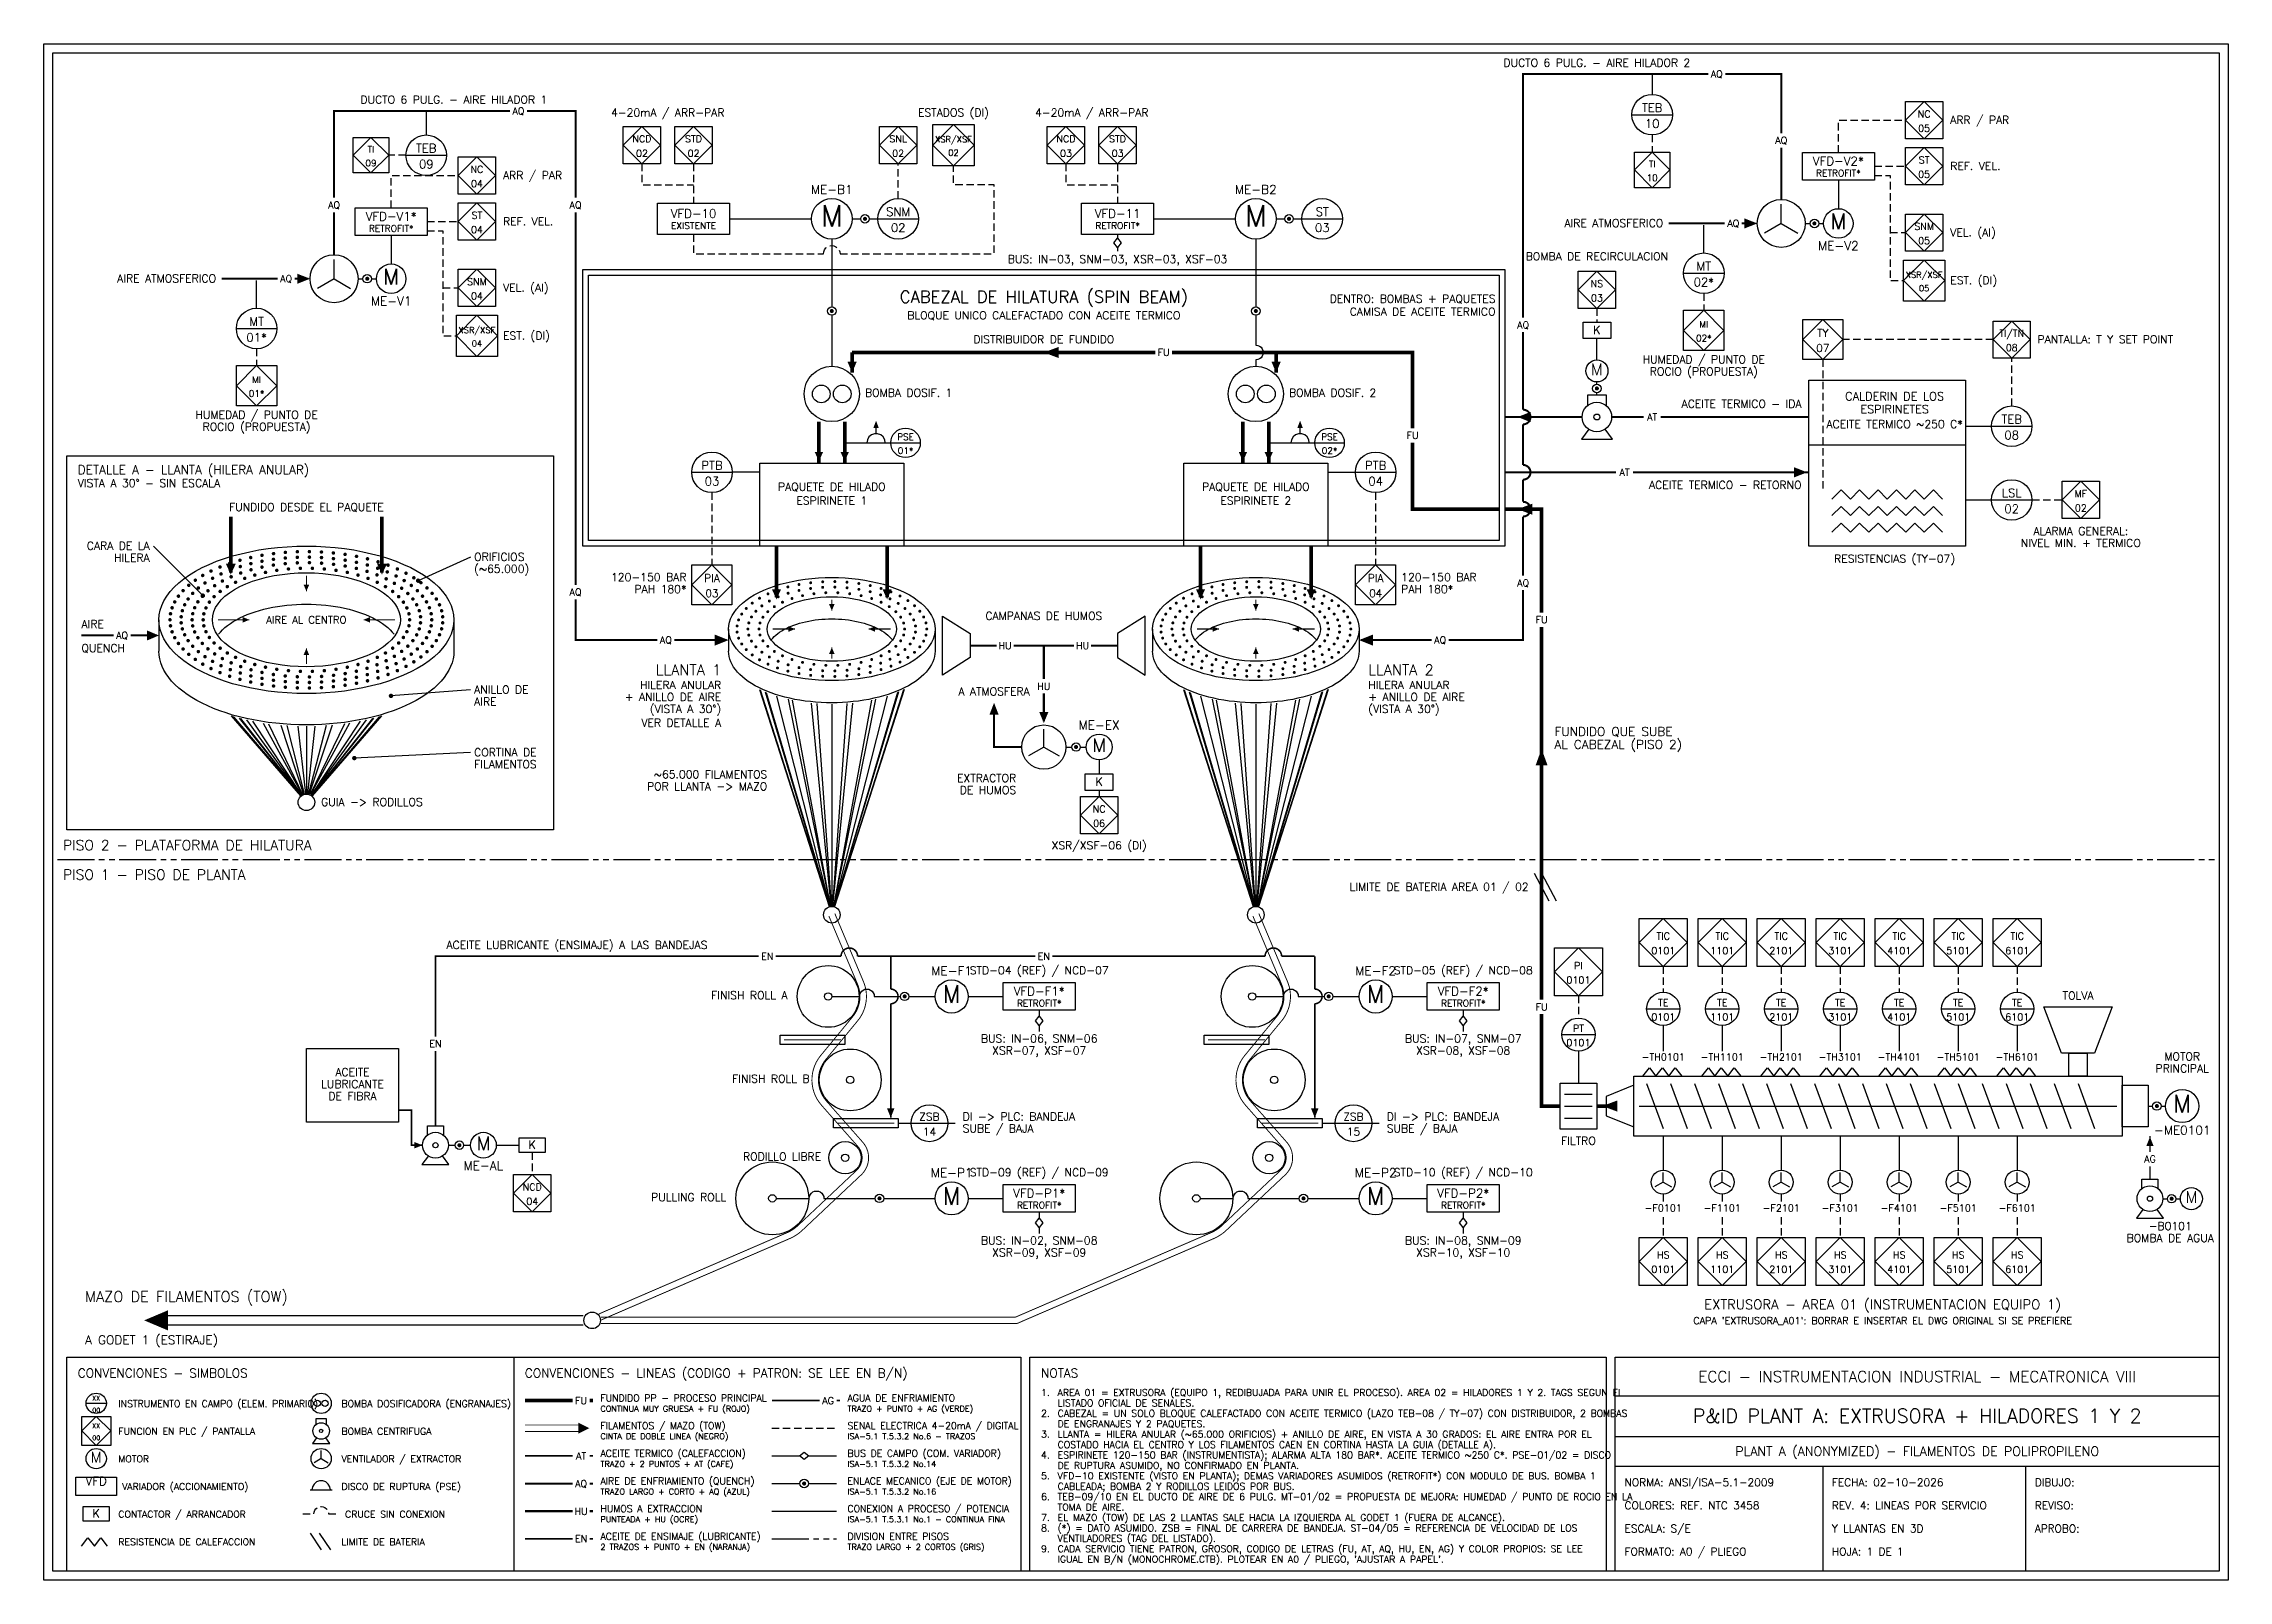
# Model space of a CAD drawing. Extents: x 15 to 2385, y 15 to 1682.
import ezdxf
from ezdxf.enums import TextEntityAlignment as Align

# ---------------------------------------------------------------- set-up
doc = ezdxf.new("R2010")
doc.units = 0
for name, pattern in [('ACEITE_TERMICO', [40.5, 24, -4.5, 1.5, -4.5, 1.5, -4.5]), ('AGUA', [23.5, 14, -4, 1.5, -4]), ('AIRE_QUENCH', [44, 26, -5, 8, -5]), ('DASHED', [12, 8, -4]), ('ENSIMAJE', [36, 12, -3.5, 12, -3.5, 1.5, -3.5]), ('HUMOS', [6.5, 1.5, -5]), ('PHANTOM', [67, 40, -5, 6, -5, 6, -5])]:
    doc.linetypes.add(name, pattern=pattern)
for name, color, linetype in [('ACEITE_TERMICO', 32, 'ACEITE_TERMICO'), ('AGUA', 94, 'AGUA'), ('AIRE_QUENCH', 150, 'AIRE_QUENCH'), ('COM', 7, 'CONTINUOUS'), ('DETALLE', 7, 'CONTINUOUS'), ('ENSIMAJE', 30, 'ENSIMAJE'), ('EQUIPOS', 7, 'CONTINUOUS'), ('EXTRUSORA_A01', 7, 'CONTINUOUS'), ('FUNDIDO', 1, 'CONTINUOUS'), ('HUMOS', 42, 'HUMOS'), ('INSTRUMENTOS', 7, 'CONTINUOUS'), ('MARCO', 7, 'CONTINUOUS'), ('MECANICO', 7, 'CONTINUOUS'), ('PISOS', 8, 'PHANTOM'), ('POTENCIA', 7, 'CONTINUOUS'), ('PRODUCTO', 7, 'CONTINUOUS'), ('SENAL', 7, 'DASHED'), ('TEXTOS', 7, 'CONTINUOUS')]:
    doc.layers.add(name, color=color, linetype=linetype)
doc.styles.get("Standard").update_dxf_attribs({"font": 'romans'})

msp = doc.modelspace()

# ---------------------------------------------------------------- texts
at = {"layer": 'ACEITE_TERMICO'}
for p in [(1760, 1273.2), (1730, 1213.2), (598, 146.2)]:
    msp.add_text('AT', height=7.6, dxfattribs=at).set_placement(p, align=Align.CENTER)
at = {"layer": 'AGUA'}
for p in [(2300, 468.2), (866, 206.2)]:
    msp.add_text('AG', height=7.6, dxfattribs=at).set_placement(p, align=Align.CENTER)
at = {"layer": 'AIRE_QUENCH'}
for p in [(1830, 1645.2), (530, 1605.2), (1900, 1573.2), (330, 1503.2), (592, 1503.2), (1848, 1483.2), (278, 1423.2), (1620, 1373.2), (592, 1083.2), (1620, 1093.2), (100, 1036.2), (690, 1031.2), (1530, 1031.2), (598, 116.2)]:
    msp.add_text('AQ', height=7.6, dxfattribs=at).set_placement(p, align=Align.CENTER)
at = {"layer": 'ENSIMAJE'}
for p in [(800, 688.2), (1100, 688.2), (440, 593.2), (598, 56.2)]:
    msp.add_text('EN', height=7.6, dxfattribs=at).set_placement(p, align=Align.CENTER)
at = {"layer": 'EQUIPOS'}
for height, p in [(23.1, (870, 1483.64)), (23.1, (1330, 1483.64)), (16.8, (1962, 1480.92)), (16.8, (392, 1420.92)), (12.6, (1700, 1322.44)), (14.7, (1160, 913.68)), (18.9, (1000, 641.5848)), (18.9, (1460, 641.5848)), (14.7, (492, 481.68)), (18.9, (1000, 422.4934)), (18.9, (1460, 422.4934)), (11.55, (72, 142.82))]:
    msp.add_text('M', height=height, dxfattribs=at).set_placement(p, align=Align.CENTER)
at = {"layer": 'EXTRUSORA_A01'}
for s, height, p in [('TIC', 7.6, (1772, 710)), ('TIC', 7.6, (1836, 710)), ('TIC', 7.6, (1900, 710)), ('TIC', 7.6, (1964, 710)), ('TIC', 7.6, (2028, 710)), ('TIC', 7.6, (2092, 710)), ('TIC', 7.6, (2156, 710)), ('0101', 7.6, (1772, 694.4)), ('1101', 7.6, (1836, 694.4)), ('2101', 7.6, (1900, 694.4)), ('3101', 7.6, (1964, 694.4)), ('4101', 7.6, (2028, 694.4)), ('5101', 7.6, (2092, 694.4)), ('6101', 7.6, (2156, 694.4)), ('0101', 7.6, (1680, 662.4)), ('PI', 7.6, (1680, 678)), ('TE', 7.6, (1772, 638)), ('TE', 7.6, (1836, 638)), ('TE', 7.6, (1900, 638)), ('TE', 7.6, (1964, 638)), ('TE', 7.6, (2028, 638)), ('TE', 7.6, (2092, 638)), ('TE', 7.6, (2156, 638)), ('PT', 7.6, (1680, 610)), ('0101', 7.6, (1772, 622.4)), ('1101', 7.6, (1836, 622.4)), ('2101', 7.6, (1900, 622.4)), ('3101', 7.6, (1964, 622.4)), ('4101', 7.6, (2028, 622.4)), ('5101', 7.6, (2092, 622.4)), ('6101', 7.6, (2156, 622.4)), ('0101', 7.6, (1680, 594.4)), ('M', 18.9, (2335, 522.66)), ('M', 12.6, (2345, 424.44)), ('0101', 7.6, (1772, 348.4)), ('HS', 7.6, (1772, 364)), ('1101', 7.6, (1836, 348.4)), ('HS', 7.6, (1836, 364)), ('2101', 7.6, (1900, 348.4)), ('HS', 7.6, (1900, 364)), ('3101', 7.6, (1964, 348.4)), ('HS', 7.6, (1964, 364)), ('4101', 7.6, (2028, 348.4)), ('HS', 7.6, (2028, 364)), ('5101', 7.6, (2092, 348.4)), ('HS', 7.6, (2092, 364)), ('6101', 7.6, (2156, 348.4)), ('HS', 7.6, (2156, 364))]:
    msp.add_text(s, height=height, dxfattribs=at).set_placement(p, align=Align.CENTER)
at = {"layer": 'FUNDIDO'}
for p in [(1230, 1343.2), (1500, 1253.2), (1640, 1053.2), (1640, 633.2), (598, 206.2)]:
    msp.add_text('FU', height=7.6, dxfattribs=at).set_placement(p, align=Align.CENTER)
at = {"layer": 'HUMOS'}
for p in [(1058, 1025.2), (1142, 1025.2), (1100, 981.2), (598, 86.2)]:
    msp.add_text('HU', height=7.6, dxfattribs=at).set_placement(p, align=Align.CENTER)
at = {"layer": 'INSTRUMENTOS'}
for s, height, p in [('TEB', 9.24, (1760, 1608)), ('10', 9.24, (1760, 1590.76)), ('NC', 7.56, (2055, 1602)), ('05', 7.56, (2055, 1586.44)), ('TI', 7, (370, 1564)), ('TEB', 9.24, (430, 1564)), ('NCD', 7.56, (664, 1575)), ('02', 7.56, (664, 1559.44)), ('STD', 7.56, (720, 1575)), ('02', 7.56, (720, 1559.44)), ('SNL', 7.56, (942, 1575)), ('02', 7.56, (942, 1559.44)), ('XSR/XSF', 6.6, (1002, 1575)), ('02', 6.6, (1002, 1560.4)), ('NCD', 7.56, (1124, 1575)), ('03', 7.56, (1124, 1559.44)), ('STD', 7.56, (1180, 1575)), ('03', 7.56, (1180, 1559.44)), ('09', 7, (370, 1549)), ('09', 9.24, (430, 1546.76)), ('NC', 7.56, (485, 1542)), ('TI', 7, (1760, 1548)), ('05', 7.56, (2055, 1536.44)), ('ST', 7.56, (2055, 1552)), ('04', 7.56, (485, 1526.44)), ('10', 7, (1760, 1533)), ('ST', 7.56, (485, 1492)), ('SNM', 9.24, (942, 1495)), ('ST', 9.24, (1402, 1495)), ('04', 7.56, (485, 1476.44)), ('02', 9.24, (942, 1477.76)), ('03', 9.24, (1402, 1477.76)), ('SNM', 7.56, (2055, 1480)), ('05', 7.56, (2055, 1464.44)), ('SNM', 7.56, (485, 1420)), ('NS', 7.56, (1700, 1418)), ('02*', 9.24, (1816, 1418.76)), ('MT', 9.24, (1816, 1436)), ('XSR/XSF', 6.6, (2055, 1428)), ('04', 7.56, (485, 1404.44)), ('03', 7.56, (1700, 1402.44)), ('05', 6.6, (2055, 1413.4)), ('MT', 9.24, (246, 1376)), ('XSR/XSF', 6.6, (485, 1368)), ('MI', 7, (1816, 1374)), ('01*', 9.24, (246, 1358.76)), ('04', 6.6, (485, 1353.4)), ('02*', 7, (1816, 1359)), ('07', 8.4, (1945, 1347.6)), ('TY', 8.4, (1945, 1364)), ('TI/TN', 7.4, (2150, 1364)), ('08', 7.4, (2150, 1348.6)), ('01*', 7, (246, 1299)), ('MI', 7, (246, 1314)), ('PSE', 7, (950, 1252)), ('PSE', 7, (1410, 1252)), ('TEB', 9.24, (2150, 1270)), ('08', 9.24, (2150, 1252.76)), ('01*', 7, (950, 1237)), ('02*', 7, (1410, 1237)), ('PTB', 9.24, (740, 1220)), ('03', 9.24, (740, 1202.76)), ('PTB', 9.24, (1460, 1220)), ('04', 9.24, (1460, 1202.76)), ('LSL', 9.24, (2150, 1190)), ('MF', 7.56, (2225, 1190)), ('02', 9.24, (2150, 1172.76)), ('02', 7.56, (2225, 1174.44)), ('PIA', 8.4, (740, 1098)), ('PIA', 8.4, (1460, 1098)), ('03', 8.4, (740, 1081.6)), ('04', 8.4, (1460, 1081.6)), ('NC', 7.56, (1160, 848)), ('06', 7.56, (1160, 832.44)), ('ZSB', 8.4, (975.9274, 513.8502)), ('ZSB', 8.4, (1435.9274, 513.8502)), ('14', 8.4, (975.9274, 497.4502)), ('15', 8.4, (1435.9274, 497.4502)), ('NCD', 7.56, (545, 438)), ('04', 7.56, (545, 422.44)), ('XX', 5, (72, 210)), ('00', 5, (72, 197)), ('XX', 5, (72, 180)), ('00', 5, (72, 167))]:
    msp.add_text(s, height=height, dxfattribs=at).set_placement(p, align=Align.CENTER)
at = {"layer": 'TEXTOS'}
for s, height, p in [('DUCTO 6 PULG. - AIRE HILADOR 2', 8.6, (1700, 1657)), ('DUCTO 6 PULG. - AIRE HILADOR 1', 8.6, (460, 1617)), ('4-20mA / ARR-PAR', 8.6, (692, 1603)), ('ESTADOS (DI)', 8.6, (1002, 1603)), ('4-20mA / ARR-PAR', 8.6, (1152, 1603)), ('VFD-V2*', 9.4, (1962, 1550)), ('RETROFIT*', 7.2, (1962, 1538)), ('ME-B1', 9.6, (870, 1519)), ('ME-B2', 9.6, (1330, 1519)), ('VFD-V1*', 9.4, (392, 1490)), ('VFD-10', 9.4, (720, 1493)), ('VFD-11', 9.4, (1180, 1493)), ('RETROFIT*', 7.2, (392, 1478)), ('EXISTENTE', 7.2, (720, 1481)), ('RETROFIT*', 7.2, (1180, 1481)), ('BUS: IN-03, SNM-03, XSR-03, XSF-03', 8.6, (1180, 1444)), ('BOMBA DE RECIRCULACION', 8.6, (1700, 1447)), ('ME-V2', 9.6, (1962, 1458)), ('ME-V1', 9.6, (392, 1398)), ('CABEZAL DE HILATURA (SPIN BEAM)', 13, (1100, 1401)), ('BLOQUE UNICO CALEFACTADO CON ACEITE TERMICO', 8.6, (1100, 1383)), ('K', 9, (1700, 1367)), ('DISTRIBUIDOR DE FUNDIDO', 8.6, (1100, 1357)), ('HUMEDAD / PUNTO DE', 8.6, (1816, 1335.125)), ('ROCIO (PROPUESTA)', 8.6, (1816, 1322.125)), ('CALDERIN DE LOS', 9, (2023, 1295)), ('HUMEDAD / PUNTO DE', 8.6, (246, 1275.125)), ('ESPIRINETES', 9, (2023, 1281)), ('ROCIO (PROPUESTA)', 8.6, (246, 1262.125)), ('ACEITE TERMICO ~250 C*', 8.6, (2023, 1265)), ('PAQUETE DE HILADO', 8.6, (870, 1197)), ('ESPIRINETE 1', 8.6, (870, 1182)), ('PAQUETE DE HILADO', 8.6, (1330, 1197)), ('ESPIRINETE 2', 8.6, (1330, 1182)), ('FUNDIDO DESDE EL PAQUETE', 8.6, (300, 1175)), ('NIVEL MIN. + TERMICO', 8.6, (2225, 1136)), ('ALARMA GENERAL:', 8.6, (2225, 1149)), ('RESISTENCIAS (TY-07)', 8.6, (2023, 1119)), ('AIRE AL CENTRO', 8, (300, 1053)), ('CAMPANAS DE HUMOS', 8.6, (1100, 1057)), ('A ATMOSFERA', 8.6, (1046, 975)), ('ME-EX', 9.6, (1160, 938)), ('K', 9, (1160, 877)), ('XSR/XSF-06 (DI)', 8.6, (1160, 808)), ('ME-F1', 9.6, (1000, 671.4248)), ('STD-04 (REF) / NCD-07', 8.6, (1095, 672.4248)), ('ME-F2', 9.6, (1460, 671.4248)), ('STD-05 (REF) / NCD-08', 8.6, (1555, 672.4248)), ('VFD-F1*', 9.4, (1095, 649.4248)), ('RETROFIT*', 7.2, (1095, 637.4248)), ('VFD-F2*', 9.4, (1555, 649.4248)), ('RETROFIT*', 7.2, (1555, 637.4248)), ('TOLVA', 8.6, (2222, 645)), ('BUS: IN-06, SNM-06', 8.6, (1095, 598.4248)), ('XSR-07, XSF-07', 8.6, (1095, 585.4248)), ('BUS: IN-07, SNM-07', 8.6, (1555, 598.4248)), ('XSR-08, XSF-08', 8.6, (1555, 585.4248)), ('ACEITE', 8.6, (350, 562)), ('-TH0101', 7.6, (1772, 579)), ('-TH1101', 7.6, (1836, 579)), ('-TH2101', 7.6, (1900, 579)), ('-TH3101', 7.6, (1964, 579)), ('-TH4101', 7.6, (2028, 579)), ('-TH5101', 7.6, (2092, 579)), ('-TH6101', 7.6, (2156, 579)), ('PRINCIPAL', 8.6, (2335, 566)), ('MOTOR', 8.6, (2335, 579)), ('LUBRICANTE', 8.6, (350, 549)), ('DE FIBRA', 8.6, (350, 536)), ('-ME0101', 9.6, (2335, 498.5)), ('K', 9, (545, 483)), ('FILTRO', 8.6, (1680, 487.5)), ('ME-AL', 9.6, (492, 460)), ('ME-P1', 9.6, (1000, 452.3334)), ('STD-09 (REF) / NCD-09', 8.6, (1095, 453.3334)), ('ME-P2', 9.6, (1460, 452.3334)), ('STD-10 (REF) / NCD-10', 8.6, (1555, 453.3334)), ('VFD-P1*', 9.4, (1095, 430.3334)), ('VFD-P2*', 9.4, (1555, 430.3334)), ('RETROFIT*', 7.2, (1095, 418.3334)), ('RETROFIT*', 7.2, (1555, 418.3334)), ('-F0101', 7.6, (1772, 415)), ('-F1101', 7.6, (1836, 415)), ('-F2101', 7.6, (1900, 415)), ('-F3101', 7.6, (1964, 415)), ('-F4101', 7.6, (2028, 415)), ('-F5101', 7.6, (2092, 415)), ('-F6101', 7.6, (2156, 415)), ('-B0101', 8.6, (2322, 395)), ('BUS: IN-02, SNM-08', 8.6, (1095, 379.3334)), ('BUS: IN-08, SNM-09', 8.6, (1555, 379.3334)), ('BOMBA DE AGUA', 8.6, (2322, 382)), ('XSR-09, XSF-09', 8.6, (1095, 366.3334)), ('XSR-10, XSF-10', 8.6, (1555, 366.3334)), ('EXTRUSORA - AREA 01 (INSTRUMENTACION EQUIPO 1)', 10.5, (2010, 309)), ("CAPA 'EXTRUSORA_A01': BORRAR E INSERTAR EL DWG ORIGINAL SI SE PREFIERE", 7.6, (2010, 293)), ('ECCI - INSTRUMENTACION INDUSTRIAL - MECATRONICA VIII', 12, (2047.5, 230)), ('P&ID PLANT A: EXTRUSORA + HILADORES 1 Y 2', 15, (2047.5, 186)), ('PLANT A (ANONYMIZED) - FILAMENTOS DE POLIPROPILENO', 10, (2047.5, 150)), ('VFD', 9.4, (72, 118)), ('K', 9, (72, 83))]:
    msp.add_text(s, height=height, dxfattribs=at).set_placement(p, align=Align.CENTER)
for s, height, p in [('ARR / PAR', 8.6, (2083.325, 1595)), ('ARR / PAR', 8.6, (513.325, 1535)), ('REF. VEL.', 8.6, (2083.325, 1545)), ('REF. VEL.', 8.6, (513.325, 1485)), ('VEL. (AI)', 8.6, (2083.325, 1473)), ('VEL. (AI)', 8.6, (513.325, 1413)), ('EST. (DI)', 8.6, (2083.325, 1421)), ('EST. (DI)', 8.6, (513.325, 1361)), ('PANTALLA: T Y SET POINT', 8.6, (2178, 1357)), ('BOMBA DOSIF. 1', 8.6, (906, 1299)), ('BOMBA DOSIF. 2', 8.6, (1366, 1299)), ('VISTA A 30%%d - SIN ESCALA', 8.6, (52, 1201)), ('DETALLE A - LLANTA (HILERA ANULAR)', 9.6, (52, 1215)), ('ORIFICIOS', 8.6, (482, 1121)), ('(~65.000)', 8.6, (482, 1108)), ('PAH 180*', 8.6, (1487.7, 1086)), ('120-150 BAR', 8.6, (1487.7, 1099)), ('AIRE', 8.6, (56, 1048)), ('QUENCH', 8.6, (56, 1022)), ('LLANTA 2', 11.5, (1452, 997)), ('ANILLO DE', 8.6, (482, 977)), ('AIRE', 8.6, (482, 964)), ('HILERA ANULAR', 8.6, (1452, 982)), ('+ ANILLO DE AIRE', 8.6, (1452, 969)), ('(VISTA A 30%%d)', 8.6, (1452, 956)), ('AL CABEZAL (PISO 2)', 9.6, (1654, 917)), ('FUNDIDO QUE SUBE', 9.6, (1654, 931)), ('CORTINA DE', 8.6, (482, 909)), ('FILAMENTOS', 8.6, (482, 896)), ('GUIA -> RODILLOS', 8.6, (316, 855)), ('PISO 2 - PLATAFORMA DE HILATURA', 11, (36, 807)), ('PISO 1 - PISO DE PLANTA', 11, (36, 775)), ('ACEITE LUBRICANTE (ENSIMAJE) A LAS BANDEJAS', 8.6, (452, 700)), ('DI -> PLC: BANDEJA', 8.6, (1011.9274, 513.8502)), ('DI -> PLC: BANDEJA', 8.6, (1471.9274, 513.8502)), ('SUBE / BAJA', 8.6, (1011.9274, 500.8502)), ('SUBE / BAJA', 8.6, (1471.9274, 500.8502)), ('MAZO DE FILAMENTOS (TOW)', 11.5, (60, 317)), ('A GODET 1 (ESTIRAJE)', 9.6, (60, 271)), ('CONVENCIONES - SIMBOLOS', 9.6, (52, 235)), ('CONVENCIONES - LINEAS (CODIGO + PATRON: SE LEE EN B/N)', 9.6, (537, 235)), ('NOTAS', 9.6, (1097, 235)), ('FUNDIDO PP - PROCESO PRINCIPAL', 7.4, (619, 209)), ('AGUA DE ENFRIAMIENTO', 7.4, (887, 209)), ('1.', 7.4, (1097, 215)), ('AREA 01 = EXTRUSORA (EQUIPO 1, REDIBUJADA PARA UNIR EL PROCESO). AREA 02 = HILADORES 1 Y 2. TAGS SEGUN EL', 7.4, (1115, 215)), ('INSTRUMENTO EN CAMPO (ELEM. PRIMARIO)', 7.4, (96, 203)), ('BOMBA DOSIFICADORA (ENGRANAJES)', 7.4, (338, 203)), ('CONTINUA MUY GRUESA + FU (ROJO)', 6.4, (619, 198)), ('TRAZO + PUNTO + AG (VERDE)', 6.4, (887, 198)), ('2.', 7.4, (1097, 192.4)), ('CABEZAL = UN SOLO BLOQUE CALEFACTADO CON ACEITE TERMICO (LAZO TEB-08 / TY-07) CON DISTRIBUIDOR, 2 BOMBAS', 7.4, (1115, 192.4)), ('LISTADO OFICIAL DE SENALES.', 7.4, (1115, 203.7)), ('FUNCION EN PLC / PANTALLA', 7.4, (96, 173)), ('BOMBA CENTRIFUGA', 7.4, (338, 173)), ('CINTA DE DOBLE LINEA (NEGRO)', 6.4, (619, 168)), ('FILAMENTOS / MAZO (TOW)', 7.4, (619, 179)), ('SENAL ELECTRICA 4-20mA / DIGITAL', 7.4, (887, 179)), ('ISA-5.1 T.5.3.2 No.6 - TRAZOS', 6.4, (887, 168)), ('3.', 7.4, (1097, 169.8)), ('COSTADO HACIA EL CENTRO Y LOS FILAMENTOS CAEN EN CORTINA HASTA LA GUIA (DETALLE A).', 7.4, (1115, 158.5)), ('DE ENGRANAJES Y 2 PAQUETES.', 7.4, (1115, 181.1)), ('LLANTA = HILERA ANULAR (~65.000 ORIFICIOS) + ANILLO DE AIRE, EN VISTA A 30 GRADOS: EL AIRE ENTRA POR EL', 7.4, (1115, 169.8)), ('MOTOR', 7.4, (96, 143)), ('VENTILADOR / EXTRACTOR', 7.4, (338, 143)), ('TRAZO + 2 PUNTOS + AT (CAFE)', 6.4, (619, 138)), ('ACEITE TERMICO (CALEFACCION)', 7.4, (619, 149)), ('ISA-5.1 T.5.3.2 No.14', 6.4, (887, 138)), ('BUS DE CAMPO (COM. VARIADOR)', 7.4, (887, 149)), ('4.', 7.4, (1097, 147.2)), ('ESPIRINETE 120-150 BAR (INSTRUMENTISTA); ALARMA ALTA 180 BAR*. ACEITE TERMICO ~250 C*. PSE-01/02 = DISCO', 7.4, (1115, 147.2)), ('DE RUPTURA ASUMIDO, NO CONFIRMADO EN PLANTA.', 7.4, (1115, 135.9)), ('VARIADOR (ACCIONAMIENTO)', 7.4, (100, 113)), ('DISCO DE RUPTURA (PSE)', 7.4, (338, 113)), ('AIRE DE ENFRIAMIENTO (QUENCH)', 7.4, (619, 119)), ('ENLACE MECANICO (EJE DE MOTOR)', 7.4, (887, 119)), ('5.', 7.4, (1097, 124.6)), ('VFD-10 EXISTENTE (VISTO EN PLANTA); DEMAS VARIADORES ASUMIDOS (RETROFIT*) CON MODULO DE BUS. BOMBA 1', 7.4, (1115, 124.6)), ('CABLEADA; BOMBA 2 Y RODILLOS LEIDOS POR BUS.', 7.4, (1115, 113.3)), ('NORMA: ANSI/ISA-5.1-2009', 8.4, (1730, 117)), ('FECHA: 02-10-2026', 8.4, (1955, 117)), ('DIBUJO:', 8.4, (2175, 117)), ('TRAZO LARGO + CORTO + AQ (AZUL)', 6.4, (619, 108)), ('HUMOS A EXTRACCION', 7.4, (619, 89)), ('CONEXION A PROCESO / POTENCIA', 7.4, (887, 89)), ('ISA-5.1 T.5.3.2 No.16', 6.4, (887, 108)), ('6.', 7.4, (1097, 102)), ('TEB-09/10 EN EL DUCTO DE AIRE DE 6 PULG. MT-01/02 = PROPUESTA DE MEJORA: HUMEDAD / PUNTO DE ROCIO EN LA', 7.4, (1115, 102)), ('TOMA DE AIRE.', 7.4, (1115, 90.7)), ('COLORES: REF. NTC 3458', 8.4, (1730, 92)), ('REV. 4: LINEAS POR SERVICIO', 8.4, (1955, 92)), ('REVISO:', 8.4, (2175, 92)), ('CONTACTOR / ARRANCADOR', 7.4, (96, 83)), ('CRUCE SIN CONEXION', 7.4, (342, 83)), ('PUNTEADA + HU (OCRE)', 6.4, (619, 78)), ('ISA-5.1 T.5.3.1 No.1 - CONTINUA FINA', 6.4, (887, 78)), ('7.', 7.4, (1097, 79.4)), ('8.', 7.4, (1097, 68.1)), ('EL MAZO (TOW) DE LAS 2 LLANTAS SALE HACIA LA IZQUIERDA AL GODET 1 (FUERA DE ALCANCE).', 7.4, (1115, 79.4)), ('(*) = DATO ASUMIDO. ZSB = FINAL DE CARRERA DE BANDEJA. ST-04/05 = REFERENCIA DE VELOCIDAD DE LOS', 7.4, (1115, 68.1)), ('ESCALA: S/E', 8.4, (1730, 67)), ('Y LLANTAS EN 3D', 8.4, (1955, 67)), ('APROBO:', 8.4, (2175, 67)), ('RESISTENCIA DE CALEFACCION', 7.4, (96, 53)), ('LIMITE DE BATERIA', 7.4, (338, 53)), ('ACEITE DE ENSIMAJE (LUBRICANTE)', 7.4, (619, 59)), ('2 TRAZOS + PUNTO + EN (NARANJA)', 6.4, (619, 48)), ('TRAZO LARGO + 2 CORTOS (GRIS)', 6.4, (887, 48)), ('DIVISION ENTRE PISOS', 7.4, (887, 59)), ('9.', 7.4, (1097, 45.5)), ('VENTILADORES (TAG DEL LISTADO).', 7.4, (1115, 56.8)), ('CADA SERVICIO TIENE PATRON, GROSOR, CODIGO DE LETRAS (FU, AT, AQ, HU, EN, AG) Y COLOR PROPIOS: SE LEE', 7.4, (1115, 45.5)), ('FORMATO: A0 / PLIEGO', 8.4, (1730, 42)), ('HOJA: 1 DE 1', 8.4, (1955, 42)), ("IGUAL EN B/N (MONOCHROME.CTB). PLOTEAR EN A0 / PLIEGO, 'AJUSTAR A PAPEL'.", 7.4, (1115, 34.2))]:
    msp.add_text(s, height=height, dxfattribs=at).set_placement(p)
for s, height, p in [('AIRE ATMOSFERICO', 8.6, (1772, 1483)), ('AIRE ATMOSFERICO', 8.6, (202, 1423)), ('DENTRO: BOMBAS + PAQUETES', 8.6, (1590, 1401)), ('CAMISA DE ACEITE TERMICO', 8.6, (1590, 1387)), ('ACEITE TERMICO - IDA', 8.6, (1922, 1287)), ('ACEITE TERMICO - RETORNO', 8.6, (1922, 1199)), ('CARA DE LA', 8.6, (130, 1133)), ('HILERA', 8.6, (130, 1120)), ('120-150 BAR', 8.6, (712.3, 1099)), ('PAH 180*', 8.6, (712.3, 1086)), ('LLANTA 1', 11.5, (750, 997)), ('+ ANILLO DE AIRE', 8.6, (750, 969)), ('HILERA ANULAR', 8.6, (750, 982)), ('VER DETALLE A', 8.6, (750, 941)), ('(VISTA A 30%%d)', 8.6, (750, 956)), ('POR LLANTA -> MAZO', 8.6, (800, 872)), ('~65.000 FILAMENTOS', 8.6, (800, 885)), ('EXTRACTOR', 8.6, (1070, 881)), ('DE HUMOS', 8.6, (1070, 868)), ('LIMITE DE BATERIA AREA 01 / 02', 8.6, (1626, 763)), ('FINISH ROLL A', 8.6, (822.0638, 645.4248)), ('FINISH ROLL B', 8.6, (845.9274, 554.8502)), ('RODILLO LIBRE', 8.6, (858.4081, 470.4191)), ('PULLING ROLL', 8.6, (755.4673, 426.3334))]:
    msp.add_text(s, height=height, dxfattribs=at).set_placement(p, align=Align.RIGHT)

# ---------------------------------------------------------------- linework, layer by layer
at = {"layer": 'ACEITE_TERMICO', "const_width": 2, "flags": 128}
for points in [[(1684, 1277), (1600, 1277)], [(1750.8, 1277), (1716, 1277)], [(1930, 1277), (1769.2, 1277)], [(1600, 1217), (1720.8, 1217)], [(1739.2, 1217), (1930, 1217)], [(537, 150), (588.8, 150)], [(607.2, 150), (611, 150)]]:
    msp.add_lwpolyline(points, dxfattribs=at)
at = {"layer": 'ACEITE_TERMICO'}
for points in [[(1614, 1277), (1628, 1282.5), (1628, 1271.5)], [(1928, 1217), (1914, 1211.5), (1914, 1222.5)]]:
    msp.add_solid(points, dxfattribs=at)
at = {"layer": 'AGUA', "const_width": 1.7, "flags": 128}
for points in [[(2300, 479.8), (2300, 497)], [(2300, 450), (2300, 464.2)], [(805, 210), (856.8, 210)], [(875.2, 210), (879, 210)]]:
    msp.add_lwpolyline(points, dxfattribs=at)
at = {"layer": 'AGUA'}
msp.add_solid([(2300, 496), (2304, 486), (2296, 486)], dxfattribs=at)
at = {"layer": 'AIRE_QUENCH', "flags": 128}
for points, const_width in [([(1820.8, 1649), (1620, 1649), (1620, 1384.8)], 2.2), ([(1900, 1584.8), (1900, 1649), (1839.2, 1649)], 2.2), ([(330, 1514.8), (330, 1609), (520.8, 1609)], 2.2), ([(539.2, 1609), (592, 1609), (592, 1514.8)], 2.2), ([(1900, 1513), (1900, 1569.2)], 2.2), ([(330, 1453), (330, 1499.2)], 2.2), ([(592, 1499.2), (592, 1094.8)], 2.2), ([(1778, 1487), (1838.8, 1487)], 2.2), ([(1857.2, 1487), (1872, 1487)], 2.2), ([(208, 1427), (268.8, 1427)], 2.2), ([(287.2, 1427), (302, 1427)], 2.2), ([(1620, 1369.2), (1620, 1285)], 2.2), ([(1620, 1285), (1622.0706, 1284.7274), (1624, 1283.9282), (1625.6569, 1282.6569), (1626.9282, 1281), (1627.7274, 1279.0706), (1628, 1277), (1627.7274, 1274.9294), (1626.9282, 1273), (1625.6569, 1271.3431), (1624, 1270.0718), (1622.0706, 1269.2726), (1620, 1269)], 2.2), ([(1620, 1269), (1620, 1225)], 2.2), ([(1620, 1225), (1622.0706, 1224.7274), (1624, 1223.9282), (1625.6569, 1222.6569), (1626.9282, 1221), (1627.7274, 1219.0706), (1628, 1217), (1627.7274, 1214.9294), (1626.9282, 1213), (1625.6569, 1211.3431), (1624, 1210.0718), (1622.0706, 1209.2726), (1620, 1209)], 2.2), ([(1620, 1209), (1620, 1185)], 2.2), ([(1620, 1185), (1622.0706, 1184.7274), (1624, 1183.9282), (1625.6569, 1182.6569), (1626.9282, 1181), (1627.7274, 1179.0706), (1628, 1177), (1627.7274, 1174.9294), (1626.9282, 1173), (1625.6569, 1171.3431), (1624, 1170.0718), (1622.0706, 1169.2726), (1620, 1169)], 2.2), ([(1620, 1169), (1620, 1104.8)], 2.2), ([(300, 1105), (300, 1088)], 1.2), ([(1620, 1089.2), (1620, 1035), (1539.2, 1035)], 2.2), ([(592, 1079.2), (592, 1035), (680.8, 1035)], 2.2), ([(870, 1079), (870, 1067)], 1.2), ([(1330, 1079), (1330, 1067)], 1.2), ([(204, 1057), (238, 1057)], 1.2), ([(396, 1057), (362, 1057)], 1.2), ([(806, 1047), (830, 1047)], 1.2), ([(934, 1047), (910, 1047)], 1.2), ([(1266, 1047), (1290, 1047)], 1.2), ([(1394, 1047), (1370, 1047)], 1.2), ([(56, 1040), (90.8, 1040)], 2.2), ([(109.2, 1040), (138, 1040)], 2.2), ([(300, 1009), (300, 1026)], 1.2), ([(699.2, 1035), (756, 1035)], 2.2), ([(870, 1015), (870, 1027)], 1.2), ([(1330, 1015), (1330, 1027)], 1.2), ([(1520.8, 1035), (1444, 1035)], 2.2), ([(537, 120), (588.8, 120)], 2.2), ([(607.2, 120), (611, 120)], 2.2)]:
    msp.add_lwpolyline(points, dxfattribs=dict(at, const_width=const_width))
at = {"layer": 'AIRE_QUENCH'}
for points in [[(1874, 1487), (1860, 1481.5), (1860, 1492.5)], [(304, 1427), (290, 1421.5), (290, 1432.5)], [(300, 1088), (297, 1095), (303, 1095)], [(870, 1067), (867, 1074), (873, 1074)], [(1330, 1067), (1327, 1074), (1333, 1074)], [(140, 1040), (127, 1034.5), (127, 1045.5)], [(238, 1057), (231, 1054), (231, 1060)], [(362, 1057), (369, 1060), (369, 1054)], [(830, 1047), (823, 1044), (823, 1050)], [(910, 1047), (917, 1050), (917, 1044)], [(1290, 1047), (1283, 1044), (1283, 1050)], [(1370, 1047), (1377, 1050), (1377, 1044)], [(300, 1026), (303, 1019), (297, 1019)], [(758, 1035), (743, 1029), (743, 1041)], [(870, 1027), (873, 1020), (867, 1020)], [(1330, 1027), (1333, 1020), (1327, 1020)], [(1442, 1035), (1457, 1041), (1457, 1029)]]:
    msp.add_solid(points, dxfattribs=at)
at = {"layer": 'COM', "flags": 128}
for points in [[(1180, 1461), (1176, 1466), (1180, 1471), (1184, 1466)], [(1095, 616.9248), (1091, 621.9248), (1095, 626.9248), (1099, 621.9248)], [(1555, 616.9248), (1551, 621.9248), (1555, 626.9248), (1559, 621.9248)], [(1095, 397.8334), (1091, 402.8334), (1095, 407.8334), (1099, 402.8334)], [(1555, 397.8334), (1551, 402.8334), (1555, 407.8334), (1559, 402.8334)], [(845, 150), (840, 146), (835, 150), (840, 154)]]:
    msp.add_lwpolyline(points, close=True, dxfattribs=at)
for points in [[(1180, 1475), (1180, 1471)], [(1180, 1461), (1180, 1457)], [(1095, 633.4248), (1095, 626.9248)], [(1095, 616.9248), (1095, 610.4248)], [(1555, 633.4248), (1555, 626.9248)], [(1555, 616.9248), (1555, 610.4248)], [(1095, 414.3334), (1095, 407.8334)], [(1555, 414.3334), (1555, 407.8334)], [(1095, 397.8334), (1095, 391.3334)], [(1555, 397.8334), (1555, 391.3334)], [(805, 150), (835, 150)], [(845, 150), (875, 150)]]:
    msp.add_lwpolyline(points, dxfattribs=at)
at = {"layer": 'DETALLE'}
for p, q in [((134, 1137), (187.6178, 1083.2023)), ((478, 1125), (421.2345, 1099.4447)), ((140, 1057), (140, 1023)), ((460, 1057), (460, 1023)), ((478, 981), (391.7722, 974.4678)), ((478, 913), (352, 907))]:
    msp.add_line(p, q, dxfattribs=at)
at = {"layer": 'DETALLE', "flags": 128}
for points in [[(40, 1235), (568, 1235), (568, 829), (40, 829)], [(460, 1057), (459.6574, 1051.7677), (458.6312, 1046.5579), (456.9256, 1041.3928), (454.5481, 1036.2945), (451.5088, 1031.2848), (447.8207, 1026.3853), (443.4996, 1021.6169), (438.5641, 1017), (433.0351, 1012.5544), (426.9365, 1008.2991), (420.2944, 1004.2523), (413.1371, 1000.4315), (405.4953, 996.8528), (397.4018, 993.5317), (388.8912, 990.4824), (380, 987.718), (370.7662, 985.2502), (361.2293, 983.0896), (351.4303, 981.2456), (341.411, 979.7259), (331.2145, 978.5372), (320.8842, 977.6844), (310.4645, 977.1713), (300, 977), (289.5355, 977.1713), (279.1158, 977.6844), (268.7855, 978.5372), (258.589, 979.7259), (248.5697, 981.2456), (238.7707, 983.0896), (229.2338, 985.2502), (220, 987.718), (211.1088, 990.4824), (202.5982, 993.5317), (194.5047, 996.8528), (186.8629, 1000.4315), (179.7056, 1004.2523), (173.0635, 1008.2991), (166.9649, 1012.5544), (161.4359, 1017), (156.5004, 1021.6169), (152.1793, 1026.3853), (148.4912, 1031.2848), (145.4519, 1036.2945), (143.0744, 1041.3928), (141.3688, 1046.5579), (140.3426, 1051.7677), (140, 1057), (140.3426, 1062.2323), (141.3688, 1067.4421), (143.0744, 1072.6072), (145.4519, 1077.7055), (148.4912, 1082.7152), (152.1793, 1087.6147), (156.5004, 1092.3831), (161.4359, 1097), (166.9649, 1101.4456), (173.0635, 1105.7009), (179.7056, 1109.7477), (186.8629, 1113.5685), (194.5047, 1117.1472), (202.5982, 1120.4683), (211.1088, 1123.5176), (220, 1126.282), (229.2338, 1128.7498), (238.7707, 1130.9104), (248.5697, 1132.7544), (258.589, 1134.2741), (268.7855, 1135.4628), (279.1158, 1136.3156), (289.5355, 1136.8287), (300, 1137), (310.4645, 1136.8287), (320.8842, 1136.3156), (331.2145, 1135.4628), (341.411, 1134.2741), (351.4303, 1132.7544), (361.2293, 1130.9104), (370.7662, 1128.7498), (380, 1126.282), (388.8912, 1123.5176), (397.4018, 1120.4683), (405.4953, 1117.1472), (413.1371, 1113.5685), (420.2944, 1109.7477), (426.9365, 1105.7009), (433.0351, 1101.4456), (438.5641, 1097), (443.4996, 1092.3831), (447.8207, 1087.6147), (451.5088, 1082.7152), (454.5481, 1077.7055), (456.9256, 1072.6072), (458.6312, 1067.4421), (459.6574, 1062.2323), (460, 1057)], [(402, 1057), (401.6119, 1052.5551), (400.4504, 1048.1439), (398.5244, 1043.8002), (395.8486, 1039.557), (392.4434, 1035.4465), (388.3346, 1031.5), (383.5535, 1027.7476), (378.1365, 1024.2178), (372.1249, 1020.9376), (365.5643, 1017.9317), (358.5048, 1015.2232), (351, 1012.8327), (343.1071, 1010.7783), (334.8861, 1009.0757), (326.3995, 1007.7378), (317.7121, 1006.7748), (308.8899, 1006.1941), (300, 1006), (291.1101, 1006.1941), (282.2879, 1006.7748), (273.6005, 1007.7378), (265.1139, 1009.0757), (256.8929, 1010.7783), (249, 1012.8327), (241.4952, 1015.2232), (234.4357, 1017.9317), (227.8751, 1020.9376), (221.8635, 1024.2178), (216.4465, 1027.7476), (211.6654, 1031.5), (207.5566, 1035.4465), (204.1514, 1039.557), (201.4756, 1043.8002), (199.5496, 1048.1439), (198.3881, 1052.5551), (198, 1057), (198.3881, 1061.4449), (199.5496, 1065.8561), (201.4756, 1070.1998), (204.1514, 1074.443), (207.5566, 1078.5535), (211.6654, 1082.5), (216.4465, 1086.2524), (221.8635, 1089.7822), (227.8751, 1093.0624), (234.4357, 1096.0683), (241.4952, 1098.7768), (249, 1101.1673), (256.8929, 1103.2217), (265.1139, 1104.9243), (273.6005, 1106.2622), (282.2879, 1107.2252), (291.1101, 1107.8059), (300, 1108), (308.8899, 1107.8059), (317.7121, 1107.2252), (326.3995, 1106.2622), (334.8861, 1104.9243), (343.1071, 1103.2217), (351, 1101.1673), (358.5048, 1098.7768), (365.5643, 1096.0683), (372.1249, 1093.0624), (378.1365, 1089.7822), (383.5535, 1086.2524), (388.3346, 1082.5), (392.4434, 1078.5535), (395.8486, 1074.443), (398.5244, 1070.1998), (400.4504, 1065.8561), (401.6119, 1061.4449), (402, 1057)]]:
    msp.add_lwpolyline(points, close=True, dxfattribs=at)
for points, const_width in [([(205.3181, 1114.2676, 1), (207.2181, 1114.2676, 1)], 1.9), ([(215.8075, 1118.1856, 1), (217.7075, 1118.1856, 1)], 1.9), ([(226.9484, 1121.6246, 1), (228.8484, 1121.6246, 1)], 1.9), ([(227.2909, 1114.7638, 1), (229.1909, 1114.7638, 1)], 1.9), ([(238.6536, 1124.5579, 1), (240.5536, 1124.5579, 1)], 1.9), ([(238.7759, 1117.957, 1), (240.6759, 1117.957, 1)], 1.9), ([(250.8237, 1120.5811, 1), (252.7237, 1120.5811, 1)], 1.9), ([(250.8315, 1126.9625, 1), (252.7315, 1126.9625, 1)], 1.9), ([(250.8358, 1114.1213, 1), (252.7358, 1114.1213, 1)], 1.9), ([(263.2522, 1116.3602, 1), (265.1522, 1116.3602, 1)], 1.9), ([(263.3218, 1122.6115, 1), (265.2218, 1122.6115, 1)], 1.9), ([(263.3868, 1128.8195, 1), (265.2868, 1128.8195, 1)], 1.9), ([(276.0742, 1117.9264, 1), (277.9742, 1117.9264, 1)], 1.9), ([(276.1534, 1124.0294, 1), (278.0534, 1124.0294, 1)], 1.9), ([(276.2212, 1130.1144, 1), (278.1212, 1130.1144, 1)], 1.9), ([(279.6014, 1112.1492, 1), (281.5014, 1112.1492, 1)], 1.9), ([(289.1565, 1118.8023, 1), (291.0565, 1118.8023, 1)], 1.9), ([(289.1989, 1124.8214, 1), (291.0989, 1124.8214, 1)], 1.9), ([(289.2342, 1130.8371, 1), (291.1342, 1130.8371, 1)], 1.9), ([(292.5378, 1112.9053, 1), (294.4378, 1112.9053, 1)], 1.9), ([(302.3241, 1130.9819, 1), (304.2241, 1130.9819, 1)], 1.9), ([(302.3363, 1124.9801, 1), (304.2363, 1124.9801, 1)], 1.9), ([(302.3509, 1118.978, 1), (304.2509, 1118.978, 1)], 1.9), ([(305.5622, 1112.9053, 1), (307.4622, 1112.9053, 1)], 1.9), ([(315.3883, 1130.5477, 1), (317.2883, 1130.5477, 1)], 1.9), ([(315.443, 1124.5042, 1), (317.343, 1124.5042, 1)], 1.9), ([(315.508, 1118.4515, 1), (317.408, 1118.4515, 1)], 1.9), ([(318.4986, 1112.1492, 1), (320.3986, 1112.1492, 1)], 1.9), ([(328.3247, 1129.5379, 1), (330.2247, 1129.5379, 1)], 1.9), ([(328.3967, 1123.398, 1), (330.2967, 1123.398, 1)], 1.9), ([(328.4785, 1117.2287, 1), (330.3785, 1117.2287, 1)], 1.9), ([(341.0319, 1127.9604, 1), (342.9319, 1127.9604, 1)], 1.9), ([(341.0763, 1121.6718, 1), (342.9763, 1121.6718, 1)], 1.9), ([(341.1156, 1115.3234, 1), (343.0156, 1115.3234, 1)], 1.9), ([(353.2761, 1112.7574, 1), (355.1761, 1112.7574, 1)], 1.9), ([(353.3636, 1119.3419, 1), (355.2636, 1119.3419, 1)], 1.9), ([(353.4106, 1125.8275, 1), (355.3106, 1125.8275, 1)], 1.9), ([(365.1437, 1116.4298, 1), (367.0437, 1116.4298, 1)], 1.9), ([(365.3639, 1123.156, 1), (367.2639, 1123.156, 1)], 1.9), ([(376.3068, 1112.9629, 1), (378.2068, 1112.9629, 1)], 1.9), ([(376.7981, 1119.9667, 1), (378.6981, 1119.9667, 1)], 1.9), ([(387.6239, 1116.2846, 1), (389.5239, 1116.2846, 1)], 1.9), ([(397.7565, 1112.1385, 1), (399.6565, 1112.1385, 1)], 1.9), ([(165.3034, 1088.6853, 1), (167.2034, 1088.6853, 1)], 1.9), ([(171.4274, 1094.4716, 1), (173.3274, 1094.4716, 1)], 1.9), ([(178.5503, 1099.9646, 1), (180.4503, 1099.9646, 1)], 1.9), ([(181.8221, 1091.4733, 1), (183.7221, 1091.4733, 1)], 1.9), ([(186.6163, 1105.1214, 1), (188.5163, 1105.1214, 1)], 1.9), ([(189.0237, 1096.9694, 1), (190.9237, 1096.9694, 1)], 1.9), ([(192.2173, 1088.4753, 1), (194.1173, 1088.4753, 1)], 1.9), ([(195.5622, 1109.9015, 1), (197.4622, 1109.9015, 1)], 1.9), ([(197.2525, 1102.0923, 1), (199.1525, 1102.0923, 1)], 1.9), ([(199.5138, 1093.9748, 1), (201.4138, 1093.9748, 1)], 1.9), ([(206.4318, 1106.7943, 1), (208.3318, 1106.7943, 1)], 1.9), ([(207.938, 1099.0553, 1), (209.838, 1099.0553, 1)], 1.9), ([(213.253, 1092.9961, 1), (215.153, 1092.9961, 1)], 1.9), ([(216.4759, 1111.0313, 1), (218.3759, 1111.0313, 1)], 1.9), ([(217.3946, 1103.6594, 1), (219.2946, 1103.6594, 1)], 1.9), ([(222.1909, 1097.7329, 1), (224.0909, 1097.7329, 1)], 1.9), ([(227.7764, 1107.7348, 1), (229.6764, 1107.7348, 1)], 1.9), ([(232.1682, 1101.9189, 1), (234.0682, 1101.9189, 1)], 1.9), ([(238.9657, 1111.2353, 1), (240.8657, 1111.2353, 1)], 1.9), ([(243.05, 1105.4974, 1), (244.95, 1105.4974, 1)], 1.9), ([(254.6891, 1108.4201, 1), (256.5891, 1108.4201, 1)], 1.9), ([(266.928, 1110.6474, 1), (268.828, 1110.6474, 1)], 1.9), ([(331.172, 1110.6474, 1), (333.072, 1110.6474, 1)], 1.9), ([(343.4109, 1108.4201, 1), (345.3109, 1108.4201, 1)], 1.9), ([(355.05, 1105.4974, 1), (356.95, 1105.4974, 1)], 1.9), ([(364.8222, 1109.5595, 1), (366.7222, 1109.5595, 1)], 1.9), ([(365.9318, 1101.9189, 1), (367.8318, 1101.9189, 1)], 1.9), ([(375.6231, 1105.7662, 1), (377.5231, 1105.7662, 1)], 1.9), ([(375.9091, 1097.7329, 1), (377.8091, 1097.7329, 1)], 1.9), ([(384.847, 1092.9961, 1), (386.747, 1092.9961, 1)], 1.9), ([(385.5563, 1101.4203, 1), (387.4563, 1101.4203, 1)], 1.9), ([(386.7485, 1108.9735, 1), (388.6485, 1108.9735, 1)], 1.9), ([(394.5094, 1096.5711, 1), (396.4094, 1096.5711, 1)], 1.9), ([(396.3715, 1104.4988, 1), (398.2715, 1104.4988, 1)], 1.9), ([(402.3809, 1091.2736, 1), (404.2809, 1091.2736, 1)], 1.9), ([(405.0857, 1099.5806, 1), (406.9857, 1099.5806, 1)], 1.9), ([(407.1165, 1107.5609, 1), (409.0165, 1107.5609, 1)], 1.9), ([(412.8099, 1094.2649, 1), (414.7099, 1094.2649, 1)], 1.9), ([(415.6308, 1102.5876, 1), (417.5308, 1102.5876, 1)], 1.9), ([(419.472, 1088.6012, 1), (421.372, 1088.6012, 1)], 1.9), ([(420.0345, 1099.4447, 1), (422.4345, 1099.4447, 1)], 2.4), ([(423.2327, 1097.2575, 1), (425.1327, 1097.2575, 1)], 1.9), ([(429.8626, 1091.6123, 1), (431.7626, 1091.6123, 1)], 1.9), ([(153.3621, 1070.0291, 1), (155.2621, 1070.0291, 1)], 1.9), ([(156.2352, 1076.416, 1), (158.1352, 1076.416, 1)], 1.9), ([(160.226, 1082.6511, 1), (162.126, 1082.6511, 1)], 1.9), ([(164.4771, 1066.8253, 1), (166.3771, 1066.8253, 1)], 1.9), ([(167.0019, 1073.2735, 1), (168.9019, 1073.2735, 1)], 1.9), ([(170.7596, 1079.5697, 1), (172.6596, 1079.5697, 1)], 1.9), ([(175.7151, 1085.6553, 1), (177.6151, 1085.6553, 1)], 1.9), ([(177.852, 1070.1057, 1), (179.752, 1070.1057, 1)], 1.9), ([(181.3247, 1076.4728, 1), (183.2247, 1076.4728, 1)], 1.9), ([(186.1313, 1082.6192, 1), (188.0313, 1082.6192, 1)], 1.9), ([(186.4178, 1083.2023, 1), (188.8178, 1083.2023, 1)], 2.4), ([(190.069, 1069.9145, 1), (191.969, 1069.9145, 1)], 1.9), ([(193.8044, 1076.1531, 1), (195.7044, 1076.1531, 1)], 1.9), ([(198.9631, 1082.1328, 1), (200.8631, 1082.1328, 1)], 1.9), ([(205.4754, 1087.7725, 1), (207.3754, 1087.7725, 1)], 1.9), ([(392.6246, 1087.7725, 1), (394.5246, 1087.7725, 1)], 1.9), ([(399.1369, 1082.1328, 1), (401.0369, 1082.1328, 1)], 1.9), ([(404.2956, 1076.1531, 1), (406.1956, 1076.1531, 1)], 1.9), ([(408.031, 1069.9145, 1), (409.931, 1069.9145, 1)], 1.9), ([(409.0817, 1085.5877, 1), (410.9817, 1085.5877, 1)], 1.9), ([(414.5357, 1079.578, 1), (416.4357, 1079.578, 1)], 1.9), ([(418.6812, 1073.3124, 1), (420.5812, 1073.3124, 1)], 1.9), ([(421.4713, 1066.8619, 1), (423.3713, 1066.8619, 1)], 1.9), ([(425.0098, 1082.6424, 1), (426.9098, 1082.6424, 1)], 1.9), ([(429.3714, 1076.4443, 1), (431.2714, 1076.4443, 1)], 1.9), ([(432.5163, 1070.0646, 1), (434.4163, 1070.0646, 1)], 1.9), ([(435.4688, 1085.6963, 1), (437.3688, 1085.6963, 1)], 1.9), ([(440.0074, 1079.5556, 1), (441.9074, 1079.5556, 1)], 1.9), ([(443.4427, 1073.2384, 1), (445.3427, 1073.2384, 1)], 1.9), ([(445.748, 1066.7942, 1), (447.648, 1066.7942, 1)], 1.9), ([(151.05, 1057, 1), (152.95, 1057, 1)], 1.9), ([(151.6292, 1063.5401, 1), (153.5292, 1063.5401, 1)], 1.9), ([(151.6292, 1050.4599, 1), (153.5292, 1050.4599, 1)], 1.9), ([(153.3621, 1043.9709, 1), (155.2621, 1043.9709, 1)], 1.9), ([(163.2088, 1060.2853, 1), (165.1088, 1060.2853, 1)], 1.9), ([(163.2088, 1053.7147, 1), (165.1088, 1053.7147, 1)], 1.9), ([(164.4771, 1047.1747, 1), (166.3771, 1047.1747, 1)], 1.9), ([(175.05, 1057, 1), (176.95, 1057, 1)], 1.9), ([(175.7525, 1063.5902, 1), (177.6525, 1063.5902, 1)], 1.9), ([(175.7525, 1050.4098, 1), (177.6525, 1050.4098, 1)], 1.9), ([(177.852, 1043.8943, 1), (179.752, 1043.8943, 1)], 1.9), ([(187.05, 1057, 1), (188.95, 1057, 1)], 1.9), ([(187.8073, 1063.5012, 1), (189.7073, 1063.5012, 1)], 1.9), ([(187.8073, 1050.4988, 1), (189.7073, 1050.4988, 1)], 1.9), ([(190.069, 1044.0855, 1), (191.969, 1044.0855, 1)], 1.9), ([(408.031, 1044.0855, 1), (409.931, 1044.0855, 1)], 1.9), ([(410.2927, 1063.5012, 1), (412.1927, 1063.5012, 1)], 1.9), ([(410.2927, 1050.4988, 1), (412.1927, 1050.4988, 1)], 1.9), ([(411.05, 1057, 1), (412.95, 1057, 1)], 1.9), ([(421.4713, 1047.1381, 1), (423.3713, 1047.1381, 1)], 1.9), ([(422.8743, 1060.2998, 1), (424.7743, 1060.2998, 1)], 1.9), ([(422.8743, 1053.7002, 1), (424.7743, 1053.7002, 1)], 1.9), ([(432.5163, 1043.9354, 1), (434.4163, 1043.9354, 1)], 1.9), ([(434.4151, 1063.5629, 1), (436.3151, 1063.5629, 1)], 1.9), ([(434.4151, 1050.4371, 1), (436.3151, 1050.4371, 1)], 1.9), ([(435.05, 1057, 1), (436.95, 1057, 1)], 1.9), ([(445.748, 1047.2058, 1), (447.648, 1047.2058, 1)], 1.9), ([(446.9051, 1060.2733, 1), (448.8051, 1060.2733, 1)], 1.9), ([(446.9051, 1053.7267, 1), (448.8051, 1053.7267, 1)], 1.9), ([(156.2352, 1037.584, 1), (158.1352, 1037.584, 1)], 1.9), ([(160.226, 1031.3489, 1), (162.126, 1031.3489, 1)], 1.9), ([(165.3034, 1025.3147, 1), (167.2034, 1025.3147, 1)], 1.9), ([(167.0019, 1040.7265, 1), (168.9019, 1040.7265, 1)], 1.9), ([(170.7596, 1034.4303, 1), (172.6596, 1034.4303, 1)], 1.9), ([(171.4274, 1019.5284, 1), (173.3274, 1019.5284, 1)], 1.9), ([(175.7151, 1028.3447, 1), (177.6151, 1028.3447, 1)], 1.9), ([(181.3247, 1037.5272, 1), (183.2247, 1037.5272, 1)], 1.9), ([(181.8221, 1022.5267, 1), (183.7221, 1022.5267, 1)], 1.9), ([(186.1313, 1031.3808, 1), (188.0313, 1031.3808, 1)], 1.9), ([(192.2173, 1025.5247, 1), (194.1173, 1025.5247, 1)], 1.9), ([(193.8044, 1037.8469, 1), (195.7044, 1037.8469, 1)], 1.9), ([(198.9631, 1031.8672, 1), (200.8631, 1031.8672, 1)], 1.9), ([(199.5138, 1020.0252, 1), (201.4138, 1020.0252, 1)], 1.9), ([(205.4754, 1026.2275, 1), (207.3754, 1026.2275, 1)], 1.9), ([(213.253, 1021.0039, 1), (215.153, 1021.0039, 1)], 1.9), ([(384.847, 1021.0039, 1), (386.747, 1021.0039, 1)], 1.9), ([(392.6246, 1026.2275, 1), (394.5246, 1026.2275, 1)], 1.9), ([(394.5094, 1017.4289, 1), (396.4094, 1017.4289, 1)], 1.9), ([(399.1369, 1031.8672, 1), (401.0369, 1031.8672, 1)], 1.9), ([(402.3809, 1022.7264, 1), (404.2809, 1022.7264, 1)], 1.9), ([(404.2956, 1037.8469, 1), (406.1956, 1037.8469, 1)], 1.9), ([(409.0817, 1028.4123, 1), (410.9817, 1028.4123, 1)], 1.9), ([(412.8099, 1019.7351, 1), (414.7099, 1019.7351, 1)], 1.9), ([(414.5357, 1034.422, 1), (416.4357, 1034.422, 1)], 1.9), ([(418.6812, 1040.6876, 1), (420.5812, 1040.6876, 1)], 1.9), ([(419.472, 1025.3988, 1), (421.372, 1025.3988, 1)], 1.9), ([(425.0098, 1031.3576, 1), (426.9098, 1031.3576, 1)], 1.9), ([(429.3714, 1037.5557, 1), (431.2714, 1037.5557, 1)], 1.9), ([(429.8626, 1022.3877, 1), (431.7626, 1022.3877, 1)], 1.9), ([(435.4688, 1028.3037, 1), (437.3688, 1028.3037, 1)], 1.9), ([(440.0074, 1034.4444, 1), (441.9074, 1034.4444, 1)], 1.9), ([(443.4427, 1040.7616, 1), (445.3427, 1040.7616, 1)], 1.9), ([(178.5503, 1014.0354, 1), (180.4503, 1014.0354, 1)], 1.9), ([(186.6163, 1008.8786, 1), (188.5163, 1008.8786, 1)], 1.9), ([(189.0237, 1017.0306, 1), (190.9237, 1017.0306, 1)], 1.9), ([(195.5622, 1004.0985, 1), (197.4622, 1004.0985, 1)], 1.9), ([(197.2525, 1011.9077, 1), (199.1525, 1011.9077, 1)], 1.9), ([(205.3181, 999.7324, 1), (207.2181, 999.7324, 1)], 1.9), ([(206.4318, 1007.2057, 1), (208.3318, 1007.2057, 1)], 1.9), ([(207.938, 1014.9447, 1), (209.838, 1014.9447, 1)], 1.9), ([(215.8075, 995.8144, 1), (217.7075, 995.8144, 1)], 1.9), ([(216.4759, 1002.9687, 1), (218.3759, 1002.9687, 1)], 1.9), ([(217.3946, 1010.3406, 1), (219.2946, 1010.3406, 1)], 1.9), ([(222.1909, 1016.2671, 1), (224.0909, 1016.2671, 1)], 1.9), ([(227.2909, 999.2362, 1), (229.1909, 999.2362, 1)], 1.9), ([(227.7764, 1006.2652, 1), (229.6764, 1006.2652, 1)], 1.9), ([(232.1682, 1012.0811, 1), (234.0682, 1012.0811, 1)], 1.9), ([(238.7759, 996.043, 1), (240.6759, 996.043, 1)], 1.9), ([(238.9657, 1002.7647, 1), (240.8657, 1002.7647, 1)], 1.9), ([(243.05, 1008.5026, 1), (244.95, 1008.5026, 1)], 1.9), ([(250.8358, 999.8787, 1), (252.7358, 999.8787, 1)], 1.9), ([(254.6891, 1005.5799, 1), (256.5891, 1005.5799, 1)], 1.9), ([(263.2522, 997.6398, 1), (265.1522, 997.6398, 1)], 1.9), ([(266.928, 1003.3526, 1), (268.828, 1003.3526, 1)], 1.9), ([(276.0742, 996.0736, 1), (277.9742, 996.0736, 1)], 1.9), ([(279.6014, 1001.8508, 1), (281.5014, 1001.8508, 1)], 1.9), ([(289.1565, 995.1977, 1), (291.0565, 995.1977, 1)], 1.9), ([(292.5378, 1001.0947, 1), (294.4378, 1001.0947, 1)], 1.9), ([(302.3509, 995.022, 1), (304.2509, 995.022, 1)], 1.9), ([(305.5622, 1001.0947, 1), (307.4622, 1001.0947, 1)], 1.9), ([(315.508, 995.5485, 1), (317.408, 995.5485, 1)], 1.9), ([(318.4986, 1001.8508, 1), (320.3986, 1001.8508, 1)], 1.9), ([(328.4785, 996.7713, 1), (330.3785, 996.7713, 1)], 1.9), ([(331.172, 1003.3526, 1), (333.072, 1003.3526, 1)], 1.9), ([(341.1156, 998.6766, 1), (343.0156, 998.6766, 1)], 1.9), ([(343.4109, 1005.5799, 1), (345.3109, 1005.5799, 1)], 1.9), ([(353.2761, 1001.2426, 1), (355.1761, 1001.2426, 1)], 1.9), ([(353.3636, 994.6581, 1), (355.2636, 994.6581, 1)], 1.9), ([(355.05, 1008.5026, 1), (356.95, 1008.5026, 1)], 1.9), ([(364.8222, 1004.4405, 1), (366.7222, 1004.4405, 1)], 1.9), ([(365.1437, 997.5702, 1), (367.0437, 997.5702, 1)], 1.9), ([(365.9318, 1012.0811, 1), (367.8318, 1012.0811, 1)], 1.9), ([(375.6231, 1008.2338, 1), (377.5231, 1008.2338, 1)], 1.9), ([(375.9091, 1016.2671, 1), (377.8091, 1016.2671, 1)], 1.9), ([(376.3068, 1001.0371, 1), (378.2068, 1001.0371, 1)], 1.9), ([(376.7981, 994.0333, 1), (378.6981, 994.0333, 1)], 1.9), ([(385.5563, 1012.5797, 1), (387.4563, 1012.5797, 1)], 1.9), ([(386.7485, 1005.0265, 1), (388.6485, 1005.0265, 1)], 1.9), ([(387.6239, 997.7154, 1), (389.5239, 997.7154, 1)], 1.9), ([(396.3715, 1009.5012, 1), (398.2715, 1009.5012, 1)], 1.9), ([(397.7565, 1001.8615, 1), (399.6565, 1001.8615, 1)], 1.9), ([(405.0857, 1014.4194, 1), (406.9857, 1014.4194, 1)], 1.9), ([(407.1165, 1006.4391, 1), (409.0165, 1006.4391, 1)], 1.9), ([(415.6308, 1011.4124, 1), (417.5308, 1011.4124, 1)], 1.9), ([(423.2327, 1016.7425, 1), (425.1327, 1016.7425, 1)], 1.9), ([(226.9484, 992.3754, 1), (228.8484, 992.3754, 1)], 1.9), ([(238.6536, 989.4421, 1), (240.5536, 989.4421, 1)], 1.9), ([(250.8237, 993.4189, 1), (252.7237, 993.4189, 1)], 1.9), ([(250.8315, 987.0375, 1), (252.7315, 987.0375, 1)], 1.9), ([(263.3218, 991.3885, 1), (265.2218, 991.3885, 1)], 1.9), ([(263.3868, 985.1805, 1), (265.2868, 985.1805, 1)], 1.9), ([(276.1534, 989.9706, 1), (278.0534, 989.9706, 1)], 1.9), ([(276.2212, 983.8856, 1), (278.1212, 983.8856, 1)], 1.9), ([(289.1989, 989.1786, 1), (291.0989, 989.1786, 1)], 1.9), ([(289.2342, 983.1629, 1), (291.1342, 983.1629, 1)], 1.9), ([(302.3241, 983.0181, 1), (304.2241, 983.0181, 1)], 1.9), ([(302.3363, 989.0199, 1), (304.2363, 989.0199, 1)], 1.9), ([(315.3883, 983.4523, 1), (317.2883, 983.4523, 1)], 1.9), ([(315.443, 989.4958, 1), (317.343, 989.4958, 1)], 1.9), ([(328.3247, 984.4621, 1), (330.2247, 984.4621, 1)], 1.9), ([(328.3967, 990.602, 1), (330.2967, 990.602, 1)], 1.9), ([(341.0319, 986.0396, 1), (342.9319, 986.0396, 1)], 1.9), ([(341.0763, 992.3282, 1), (342.9763, 992.3282, 1)], 1.9), ([(353.4106, 988.1725, 1), (355.3106, 988.1725, 1)], 1.9), ([(365.3639, 990.844, 1), (367.2639, 990.844, 1)], 1.9), ([(390.5722, 974.4678, 1), (392.9722, 974.4678, 1)], 2.4), ([(350.8, 907, 1), (353.2, 907, 1)], 2.4)]:
    msp.add_lwpolyline(points, format="xyb", close=True, dxfattribs=dict(at, const_width=const_width))
for points in [[(204.7748, 1041.2768), (206.8184, 1043.7436), (209.1173, 1046.1535), (211.6654, 1048.5), (214.4556, 1050.7766), (217.4803, 1052.977), (220.7311, 1055.0953), (224.1992, 1057.1257), (227.8751, 1059.0624), (231.7487, 1060.9004), (235.8093, 1062.6344), (240.0459, 1064.2599), (244.4468, 1065.7722), (249, 1067.1673), (253.693, 1068.4413), (258.5129, 1069.5908), (263.4465, 1070.6126), (268.4803, 1071.5039), (273.6005, 1072.2622), (278.793, 1072.8855), (284.0437, 1073.3721), (289.3381, 1073.7206), (294.6617, 1073.9301), (300, 1074), (305.3383, 1073.9301), (310.6619, 1073.7206), (315.9563, 1073.3721), (321.207, 1072.8855), (326.3995, 1072.2622), (331.5197, 1071.5039), (336.5535, 1070.6126), (341.4871, 1069.5908), (346.307, 1068.4413), (351, 1067.1673), (355.5532, 1065.7722), (359.9541, 1064.2599), (364.1907, 1062.6344), (368.2513, 1060.9004), (372.1249, 1059.0624), (375.8008, 1057.1257), (379.2689, 1055.0953), (382.5197, 1052.977), (385.5444, 1050.7766), (388.3346, 1048.5), (390.8827, 1046.1535), (393.1816, 1043.7436), (395.2252, 1041.2768)], [(460, 1023), (459.7807, 1018.8131), (459.1235, 1014.6377), (458.0301, 1010.4852), (456.5036, 1006.3671), (454.5481, 1002.2945), (452.169, 998.2786), (449.3729, 994.3306), (446.1673, 990.4611), (442.561, 986.6808), (438.5641, 983), (434.1873, 979.4289), (429.4427, 975.9772), (424.3434, 972.6544), (418.9032, 969.4696), (413.1371, 966.4315), (407.0609, 963.5484), (400.6913, 960.8283), (394.0456, 958.2786), (387.1422, 955.9064), (380, 953.718), (372.6385, 951.7195), (365.0779, 949.9164), (357.3389, 948.3136), (349.4427, 946.9155), (341.411, 945.7259), (333.2659, 944.7482), (325.0295, 943.9849), (316.7246, 943.4382), (308.3738, 943.1096), (300, 943), (291.6262, 943.1096), (283.2754, 943.4382), (274.9705, 943.9849), (266.7341, 944.7482), (258.589, 945.7259), (250.5573, 946.9155), (242.6611, 948.3136), (234.9221, 949.9164), (227.3615, 951.7195), (220, 953.718), (212.8578, 955.9064), (205.9544, 958.2786), (199.3087, 960.8283), (192.9391, 963.5484), (186.8629, 966.4315), (181.0968, 969.4696), (175.6566, 972.6544), (170.5573, 975.9772), (165.8127, 979.4289), (161.4359, 983), (157.439, 986.6808), (153.8327, 990.4611), (150.6271, 994.3306), (147.831, 998.2786), (145.4519, 1002.2945), (143.4964, 1006.3671), (141.9699, 1010.4852), (140.8765, 1014.6377), (140.2193, 1018.8131), (140, 1023)]]:
    msp.add_lwpolyline(points, dxfattribs=at)
at = {"layer": 'ENSIMAJE', "flags": 128}
for points, const_width in [([(440, 604.8), (440, 692), (790.8, 692)], 1.7), ([(809.2, 692), (880, 692)], 1.7), ([(880, 692), (880.3067, 694.3294), (881.2058, 696.5), (882.636, 698.364), (884.5, 699.7942), (886.6706, 700.6933), (889, 701), (891.3294, 700.6933), (893.5, 699.7942), (895.364, 698.364), (896.7942, 696.5), (897.6933, 694.3294), (898, 692)], 1.7), ([(898, 692), (1090.8, 692)], 1.7), ([(933.9274, 692), (933.9274, 656.4248)], 1.7), ([(1109.2, 692), (1340, 692)], 1.7), ([(1340, 692), (1340.3067, 694.3294), (1341.2058, 696.5), (1342.636, 698.364), (1344.5, 699.7942), (1346.6706, 700.6933), (1349, 701), (1351.3294, 700.6933), (1353.5, 699.7942), (1355.364, 698.364), (1356.7942, 696.5), (1357.6933, 694.3294), (1358, 692)], 1.7), ([(1358, 692), (1393.9274, 692)], 1.7), ([(1393.9274, 692), (1393.9274, 656.4248)], 1.7), ([(933.9274, 656.4248), (935.998, 656.1522), (937.9274, 655.353), (939.5843, 654.0817), (940.8556, 652.4248), (941.6548, 650.4954), (941.9274, 648.4248), (941.6548, 646.3542), (940.8556, 644.4248), (939.5843, 642.7679), (937.9274, 641.4966), (935.998, 640.6974), (933.9274, 640.4248)], 1.7), ([(933.9274, 640.4248), (933.9274, 516.8502)], 1.7), ([(1393.9274, 656.4248), (1395.998, 656.1522), (1397.9274, 655.353), (1399.5843, 654.0817), (1400.8556, 652.4248), (1401.6548, 650.4954), (1401.9274, 648.4248), (1401.6548, 646.3542), (1400.8556, 644.4248), (1399.5843, 642.7679), (1397.9274, 641.4966), (1395.998, 640.6974), (1393.9274, 640.4248)], 1.7), ([(1393.9274, 640.4248), (1393.9274, 516.8502)], 1.7), ([(818.0638, 601.4248), (880.0638, 601.4248)], 1.2), ([(1278.0638, 601.4248), (1340.0638, 601.4248)], 1.2), ([(440, 508), (440, 589.2)], 1.7), ([(400, 525), (414, 525), (414, 487), (426, 487)], 1.7), ([(875.9274, 510.8502), (937.9274, 510.8502)], 1.2), ([(1335.9274, 510.8502), (1397.9274, 510.8502)], 1.2), ([(537, 60), (588.8, 60)], 1.7), ([(607.2, 60), (611, 60)], 1.7)]:
    msp.add_lwpolyline(points, dxfattribs=dict(at, const_width=const_width))
at = {"layer": 'ENSIMAJE'}
for points in [[(933.9274, 516.8502), (929.9274, 526.8502), (937.9274, 526.8502)], [(1393.9274, 516.8502), (1389.9274, 526.8502), (1397.9274, 526.8502)], [(426, 487), (417, 483.5), (417, 490.5)]]:
    msp.add_solid(points, dxfattribs=at)
at = {"layer": 'EQUIPOS'}
for p, q in [((1900, 1487), (1900, 1507.8)), ((1900, 1487), (1881.9867, 1476.6)), ((1900, 1487), (1918.0133, 1476.6)), ((330, 1427), (330, 1447.8)), ((330, 1427), (311.9867, 1416.6)), ((330, 1427), (348.0133, 1416.6)), ((1930, 1247), (2100, 1247)), ((758, 1047), (758, 1023)), ((982, 1047), (982, 1023)), ((1218, 1047), (1218, 1023)), ((1442, 1047), (1442, 1023)), ((1100, 919), (1100, 938.2)), ((1100, 919), (1083.3723, 909.4)), ((1100, 919), (1116.6277, 909.4)), ((316, 147), (308.379, 142.6)), ((316, 147), (316, 155.8)), ((316, 147), (323.621, 142.6))]:
    msp.add_line(p, q, dxfattribs=at)
at = {"layer": 'EQUIPOS', "flags": 128}
for points in [[(1923, 1564), (2001, 1564), (2001, 1534), (1923, 1534)], [(353, 1504), (431, 1504), (431, 1474), (353, 1474)], [(681, 1509), (759, 1509), (759, 1475), (681, 1475)], [(1141, 1509), (1219, 1509), (1219, 1475), (1141, 1475)], [(600, 1437), (1600, 1437), (1600, 1137), (600, 1137)], [(606, 1431), (1594, 1431), (1594, 1143), (606, 1143)], [(1685, 1380), (1715, 1380), (1715, 1362), (1685, 1362)], [(1930, 1317), (2100, 1317), (2100, 1137), (1930, 1137)], [(792, 1227), (948, 1227), (948, 1137), (792, 1137)], [(1252, 1227), (1408, 1227), (1408, 1137), (1252, 1137)], [(982, 1047), (981.7602, 1043.3374), (981.0418, 1039.6905), (979.848, 1036.0749), (978.1837, 1032.5061), (976.0562, 1028.9994), (973.4745, 1025.5697), (970.4497, 1022.2318), (966.9948, 1019), (963.1246, 1015.8881), (958.8556, 1012.9094), (954.2061, 1010.0766), (949.196, 1007.402), (943.8467, 1004.897), (938.1813, 1002.5722), (932.2239, 1000.4377), (926, 998.5026), (919.5363, 996.7751), (912.8605, 995.2627), (906.0012, 993.9719), (898.9877, 992.9082), (891.8501, 992.076), (884.6189, 991.4791), (877.3252, 991.1199), (870, 991), (862.6748, 991.1199), (855.3811, 991.4791), (848.1499, 992.076), (841.0123, 992.9082), (833.9988, 993.9719), (827.1395, 995.2627), (820.4637, 996.7751), (814, 998.5026), (807.7761, 1000.4377), (801.8187, 1002.5722), (796.1533, 1004.897), (790.804, 1007.402), (785.7939, 1010.0766), (781.1444, 1012.9094), (776.8754, 1015.8881), (773.0052, 1019), (769.5503, 1022.2318), (766.5255, 1025.5697), (763.9438, 1028.9994), (761.8163, 1032.5061), (760.152, 1036.0749), (758.9582, 1039.6905), (758.2398, 1043.3374), (758, 1047), (758.2398, 1050.6626), (758.9582, 1054.3095), (760.152, 1057.9251), (761.8163, 1061.4939), (763.9438, 1065.0006), (766.5255, 1068.4303), (769.5503, 1071.7682), (773.0052, 1075), (776.8754, 1078.1119), (781.1444, 1081.0906), (785.7939, 1083.9234), (790.804, 1086.598), (796.1533, 1089.103), (801.8187, 1091.4278), (807.7761, 1093.5623), (814, 1095.4974), (820.4637, 1097.2249), (827.1395, 1098.7373), (833.9988, 1100.0281), (841.0123, 1101.0918), (848.1499, 1101.924), (855.3811, 1102.5209), (862.6748, 1102.8801), (870, 1103), (877.3252, 1102.8801), (884.6189, 1102.5209), (891.8501, 1101.924), (898.9877, 1101.0918), (906.0012, 1100.0281), (912.8605, 1098.7373), (919.5363, 1097.2249), (926, 1095.4974), (932.2239, 1093.5623), (938.1813, 1091.4278), (943.8467, 1089.103), (949.196, 1086.598), (954.2061, 1083.9234), (958.8556, 1081.0906), (963.1246, 1078.1119), (966.9948, 1075), (970.4497, 1071.7682), (973.4745, 1068.4303), (976.0562, 1065.0006), (978.1837, 1061.4939), (979.848, 1057.9251), (981.0418, 1054.3095), (981.7602, 1050.6626), (982, 1047)], [(1442, 1047), (1441.7602, 1043.3374), (1441.0418, 1039.6905), (1439.848, 1036.0749), (1438.1837, 1032.5061), (1436.0562, 1028.9994), (1433.4745, 1025.5697), (1430.4497, 1022.2318), (1426.9948, 1019), (1423.1246, 1015.8881), (1418.8556, 1012.9094), (1414.2061, 1010.0766), (1409.196, 1007.402), (1403.8467, 1004.897), (1398.1813, 1002.5722), (1392.2239, 1000.4377), (1386, 998.5026), (1379.5363, 996.7751), (1372.8605, 995.2627), (1366.0012, 993.9719), (1358.9877, 992.9082), (1351.8501, 992.076), (1344.6189, 991.4791), (1337.3252, 991.1199), (1330, 991), (1322.6748, 991.1199), (1315.3811, 991.4791), (1308.1499, 992.076), (1301.0123, 992.9082), (1293.9988, 993.9719), (1287.1395, 995.2627), (1280.4637, 996.7751), (1274, 998.5026), (1267.7761, 1000.4377), (1261.8187, 1002.5722), (1256.1533, 1004.897), (1250.804, 1007.402), (1245.7939, 1010.0766), (1241.1444, 1012.9094), (1236.8754, 1015.8881), (1233.0052, 1019), (1229.5503, 1022.2318), (1226.5255, 1025.5697), (1223.9438, 1028.9994), (1221.8163, 1032.5061), (1220.152, 1036.0749), (1218.9582, 1039.6905), (1218.2398, 1043.3374), (1218, 1047), (1218.2398, 1050.6626), (1218.9582, 1054.3095), (1220.152, 1057.9251), (1221.8163, 1061.4939), (1223.9438, 1065.0006), (1226.5255, 1068.4303), (1229.5503, 1071.7682), (1233.0052, 1075), (1236.8754, 1078.1119), (1241.1444, 1081.0906), (1245.7939, 1083.9234), (1250.804, 1086.598), (1256.1533, 1089.103), (1261.8187, 1091.4278), (1267.7761, 1093.5623), (1274, 1095.4974), (1280.4637, 1097.2249), (1287.1395, 1098.7373), (1293.9988, 1100.0281), (1301.0123, 1101.0918), (1308.1499, 1101.924), (1315.3811, 1102.5209), (1322.6748, 1102.8801), (1330, 1103), (1337.3252, 1102.8801), (1344.6189, 1102.5209), (1351.8501, 1101.924), (1358.9877, 1101.0918), (1366.0012, 1100.0281), (1372.8605, 1098.7373), (1379.5363, 1097.2249), (1386, 1095.4974), (1392.2239, 1093.5623), (1398.1813, 1091.4278), (1403.8467, 1089.103), (1409.196, 1086.598), (1414.2061, 1083.9234), (1418.8556, 1081.0906), (1423.1246, 1078.1119), (1426.9948, 1075), (1430.4497, 1071.7682), (1433.4745, 1068.4303), (1436.0562, 1065.0006), (1438.1837, 1061.4939), (1439.848, 1057.9251), (1441.0418, 1054.3095), (1441.7602, 1050.6626), (1442, 1047)], [(940, 1047), (939.7336, 1043.9495), (938.9365, 1040.9223), (937.6148, 1037.9413), (935.7785, 1035.0293), (933.4415, 1032.2084), (930.6218, 1029.5), (927.3406, 1026.9248), (923.6231, 1024.5024), (919.4975, 1022.2513), (914.9951, 1020.1884), (910.1504, 1018.3297), (905, 1016.6891), (899.5833, 1015.2792), (893.9414, 1014.1108), (888.1173, 1013.1926), (882.1554, 1012.5317), (876.1009, 1012.1332), (870, 1012), (863.8991, 1012.1332), (857.8446, 1012.5317), (851.8827, 1013.1926), (846.0586, 1014.1108), (840.4167, 1015.2792), (835, 1016.6891), (829.8496, 1018.3297), (825.0049, 1020.1884), (820.5025, 1022.2513), (816.3769, 1024.5024), (812.6594, 1026.9248), (809.3782, 1029.5), (806.5585, 1032.2084), (804.2215, 1035.0293), (802.3852, 1037.9413), (801.0635, 1040.9223), (800.2664, 1043.9495), (800, 1047), (800.2664, 1050.0505), (801.0635, 1053.0777), (802.3852, 1056.0587), (804.2215, 1058.9707), (806.5585, 1061.7916), (809.3782, 1064.5), (812.6594, 1067.0752), (816.3769, 1069.4976), (820.5025, 1071.7487), (825.0049, 1073.8116), (829.8496, 1075.6703), (835, 1077.3109), (840.4167, 1078.7208), (846.0586, 1079.8892), (851.8827, 1080.8074), (857.8446, 1081.4683), (863.8991, 1081.8668), (870, 1082), (876.1009, 1081.8668), (882.1554, 1081.4683), (888.1173, 1080.8074), (893.9414, 1079.8892), (899.5833, 1078.7208), (905, 1077.3109), (910.1504, 1075.6703), (914.9951, 1073.8116), (919.4975, 1071.7487), (923.6231, 1069.4976), (927.3406, 1067.0752), (930.6218, 1064.5), (933.4415, 1061.7916), (935.7785, 1058.9707), (937.6148, 1056.0587), (938.9365, 1053.0777), (939.7336, 1050.0505), (940, 1047)], [(1400, 1047), (1399.7336, 1043.9495), (1398.9365, 1040.9223), (1397.6148, 1037.9413), (1395.7785, 1035.0293), (1393.4415, 1032.2084), (1390.6218, 1029.5), (1387.3406, 1026.9248), (1383.6231, 1024.5024), (1379.4975, 1022.2513), (1374.9951, 1020.1884), (1370.1504, 1018.3297), (1365, 1016.6891), (1359.5833, 1015.2792), (1353.9414, 1014.1108), (1348.1173, 1013.1926), (1342.1554, 1012.5317), (1336.1009, 1012.1332), (1330, 1012), (1323.8991, 1012.1332), (1317.8446, 1012.5317), (1311.8827, 1013.1926), (1306.0586, 1014.1108), (1300.4167, 1015.2792), (1295, 1016.6891), (1289.8496, 1018.3297), (1285.0049, 1020.1884), (1280.5025, 1022.2513), (1276.3769, 1024.5024), (1272.6594, 1026.9248), (1269.3782, 1029.5), (1266.5585, 1032.2084), (1264.2215, 1035.0293), (1262.3852, 1037.9413), (1261.0635, 1040.9223), (1260.2664, 1043.9495), (1260, 1047), (1260.2664, 1050.0505), (1261.0635, 1053.0777), (1262.3852, 1056.0587), (1264.2215, 1058.9707), (1266.5585, 1061.7916), (1269.3782, 1064.5), (1272.6594, 1067.0752), (1276.3769, 1069.4976), (1280.5025, 1071.7487), (1285.0049, 1073.8116), (1289.8496, 1075.6703), (1295, 1077.3109), (1300.4167, 1078.7208), (1306.0586, 1079.8892), (1311.8827, 1080.8074), (1317.8446, 1081.4683), (1323.8991, 1081.8668), (1330, 1082), (1336.1009, 1081.8668), (1342.1554, 1081.4683), (1348.1173, 1080.8074), (1353.9414, 1079.8892), (1359.5833, 1078.7208), (1365, 1077.3109), (1370.1504, 1075.6703), (1374.9951, 1073.8116), (1379.4975, 1071.7487), (1383.6231, 1069.4976), (1387.3406, 1067.0752), (1390.6218, 1064.5), (1393.4415, 1061.7916), (1395.7785, 1058.9707), (1397.6148, 1056.0587), (1398.9365, 1053.0777), (1399.7336, 1050.0505), (1400, 1047)], [(990, 1061), (1020, 1042), (1020, 1016), (990, 997)], [(1210, 1061), (1180, 1042), (1180, 1016), (1210, 997)], [(1145, 890), (1175, 890), (1175, 872), (1145, 872)], [(1056, 663.4248), (1134, 663.4248), (1134, 633.4248), (1056, 633.4248)], [(1516, 663.4248), (1594, 663.4248), (1594, 633.4248), (1516, 633.4248)], [(814.0638, 606.4248), (884.0638, 606.4248), (884.0638, 596.4248), (814.0638, 596.4248)], [(1274.0638, 606.4248), (1344.0638, 606.4248), (1344.0638, 596.4248), (1274.0638, 596.4248)], [(300, 592), (400, 592), (400, 512), (300, 512)], [(871.9274, 515.8502), (941.9274, 515.8502), (941.9274, 505.8502), (871.9274, 505.8502)], [(1331.9274, 515.8502), (1401.9274, 515.8502), (1401.9274, 505.8502), (1331.9274, 505.8502)], [(531, 495), (559, 495), (559, 479), (531, 479)], [(1056, 444.3334), (1134, 444.3334), (1134, 414.3334), (1056, 414.3334)], [(1516, 444.3334), (1594, 444.3334), (1594, 414.3334), (1516, 414.3334)], [(50, 127), (94, 127), (94, 107), (50, 107)], [(58, 95), (86, 95), (86, 79), (58, 79)]]:
    msp.add_lwpolyline(points, close=True, dxfattribs=at)
for points in [[(1690.08, 1289.48), (1690.08, 1301), (1709.92, 1301), (1709.92, 1289.48)], [(1691.2, 1263.72), (1683.2, 1253), (1716.8, 1253), (1708.8, 1263.72)], [(1955, 1188), (1965, 1198), (1975, 1188), (1985, 1198), (1995, 1188), (2005, 1198), (2015, 1188), (2025, 1198), (2035, 1188), (2045, 1198), (2055, 1188), (2065, 1198), (2075, 1188)], [(1955, 1170), (1965, 1180), (1975, 1170), (1985, 1180), (1995, 1170), (2005, 1180), (2015, 1170), (2025, 1180), (2035, 1170), (2045, 1180), (2055, 1170), (2065, 1180), (2075, 1170)], [(1955, 1152), (1965, 1162), (1975, 1152), (1985, 1162), (1995, 1152), (2005, 1162), (2015, 1152), (2025, 1162), (2035, 1152), (2045, 1162), (2055, 1152), (2065, 1162), (2075, 1152)], [(804.6494, 1035.5429), (806.0518, 1037.2358), (807.6295, 1038.8897), (809.3782, 1040.5), (811.2931, 1042.0624), (813.3688, 1043.5725), (815.5998, 1045.0262), (817.9799, 1046.4196), (820.5025, 1047.7487), (823.1609, 1049.0101), (825.9476, 1050.2001), (828.855, 1051.3156), (831.8753, 1052.3535), (835, 1053.3109), (838.2207, 1054.1852), (841.5284, 1054.9741), (844.9142, 1055.6753), (848.3688, 1056.287), (851.8827, 1056.8074), (855.4462, 1057.2352), (859.0496, 1057.5691), (862.683, 1057.8083), (866.3365, 1057.952), (870, 1058), (873.6635, 1057.952), (877.317, 1057.8083), (880.9504, 1057.5691), (884.5538, 1057.2352), (888.1173, 1056.8074), (891.6312, 1056.287), (895.0858, 1055.6753), (898.4716, 1054.9741), (901.7793, 1054.1852), (905, 1053.3109), (908.1247, 1052.3535), (911.145, 1051.3156), (914.0524, 1050.2001), (916.8391, 1049.0101), (919.4975, 1047.7487), (922.0201, 1046.4196), (924.4002, 1045.0262), (926.6312, 1043.5725), (928.7069, 1042.0624), (930.6218, 1040.5), (932.3705, 1038.8897), (933.9482, 1037.2358), (935.3506, 1035.5429)], [(1264.6494, 1035.5429), (1266.0518, 1037.2358), (1267.6295, 1038.8897), (1269.3782, 1040.5), (1271.2931, 1042.0624), (1273.3688, 1043.5725), (1275.5998, 1045.0262), (1277.9799, 1046.4196), (1280.5025, 1047.7487), (1283.1609, 1049.0101), (1285.9476, 1050.2001), (1288.855, 1051.3156), (1291.8753, 1052.3535), (1295, 1053.3109), (1298.2207, 1054.1852), (1301.5284, 1054.9741), (1304.9142, 1055.6753), (1308.3688, 1056.287), (1311.8827, 1056.8074), (1315.4462, 1057.2352), (1319.0496, 1057.5691), (1322.683, 1057.8083), (1326.3365, 1057.952), (1330, 1058), (1333.6635, 1057.952), (1337.317, 1057.8083), (1340.9504, 1057.5691), (1344.5538, 1057.2352), (1348.1173, 1056.8074), (1351.6312, 1056.287), (1355.0858, 1055.6753), (1358.4716, 1054.9741), (1361.7793, 1054.1852), (1365, 1053.3109), (1368.1247, 1052.3535), (1371.145, 1051.3156), (1374.0524, 1050.2001), (1376.8391, 1049.0101), (1379.4975, 1047.7487), (1382.0201, 1046.4196), (1384.4002, 1045.0262), (1386.6312, 1043.5725), (1388.7069, 1042.0624), (1390.6218, 1040.5), (1392.3705, 1038.8897), (1393.9482, 1037.2358), (1395.3506, 1035.5429)], [(982, 1023), (981.8465, 1020.0692), (981.3865, 1017.1464), (980.6211, 1014.2397), (979.5525, 1011.3569), (978.1837, 1008.5061), (976.5183, 1005.695), (974.561, 1002.9314), (972.3171, 1000.2227), (969.7927, 997.5765), (966.9948, 995), (963.9311, 992.5002), (960.6099, 990.084), (957.0403, 987.7581), (953.2322, 985.5287), (949.196, 983.402), (944.9426, 981.3839), (940.4839, 979.4798), (935.8319, 977.695), (930.9996, 976.0344), (926, 974.5026), (920.8469, 973.1036), (915.5545, 971.8415), (910.1372, 970.7195), (904.6099, 969.7408), (898.9877, 968.9082), (893.2861, 968.2237), (887.5207, 967.6895), (881.7072, 967.3068), (875.8616, 967.0767), (870, 967), (864.1384, 967.0767), (858.2928, 967.3068), (852.4793, 967.6895), (846.7139, 968.2237), (841.0123, 968.9082), (835.3901, 969.7408), (829.8628, 970.7195), (824.4455, 971.8415), (819.1531, 973.1036), (814, 974.5026), (809.0004, 976.0344), (804.1681, 977.695), (799.5161, 979.4798), (795.0574, 981.3839), (790.804, 983.402), (786.7678, 985.5287), (782.9597, 987.7581), (779.3901, 990.084), (776.0689, 992.5002), (773.0052, 995), (770.2073, 997.5765), (767.6829, 1000.2227), (765.439, 1002.9314), (763.4817, 1005.695), (761.8163, 1008.5061), (760.4475, 1011.3569), (759.3789, 1014.2397), (758.6135, 1017.1464), (758.1535, 1020.0692), (758, 1023)], [(1442, 1023), (1441.8465, 1020.0692), (1441.3865, 1017.1464), (1440.6211, 1014.2397), (1439.5525, 1011.3569), (1438.1837, 1008.5061), (1436.5183, 1005.695), (1434.561, 1002.9314), (1432.3171, 1000.2227), (1429.7927, 997.5765), (1426.9948, 995), (1423.9311, 992.5002), (1420.6099, 990.084), (1417.0403, 987.7581), (1413.2322, 985.5287), (1409.196, 983.402), (1404.9426, 981.3839), (1400.4839, 979.4798), (1395.8319, 977.695), (1390.9996, 976.0344), (1386, 974.5026), (1380.8469, 973.1036), (1375.5545, 971.8415), (1370.1372, 970.7195), (1364.6099, 969.7408), (1358.9877, 968.9082), (1353.2861, 968.2237), (1347.5207, 967.6895), (1341.7072, 967.3068), (1335.8616, 967.0767), (1330, 967), (1324.1384, 967.0767), (1318.2928, 967.3068), (1312.4793, 967.6895), (1306.7139, 968.2237), (1301.0123, 968.9082), (1295.3901, 969.7408), (1289.8628, 970.7195), (1284.4455, 971.8415), (1279.1531, 973.1036), (1274, 974.5026), (1269.0004, 976.0344), (1264.1681, 977.695), (1259.5161, 979.4798), (1255.0574, 981.3839), (1250.804, 983.402), (1246.7678, 985.5287), (1242.9597, 987.7581), (1239.3901, 990.084), (1236.0689, 992.5002), (1233.0052, 995), (1230.2073, 997.5765), (1227.6829, 1000.2227), (1225.439, 1002.9314), (1223.4817, 1005.695), (1221.8163, 1008.5061), (1220.4475, 1011.3569), (1219.3789, 1014.2397), (1218.6135, 1017.1464), (1218.1535, 1020.0692), (1218, 1023)], [(431.32, 497.92), (431.32, 508), (448.68, 508), (448.68, 497.92)], [(432.3, 475.38), (425.3, 466), (454.7, 466), (447.7, 475.38)], [(310.42, 184.02), (310.42, 190.5), (321.58, 190.5), (321.58, 184.02)], [(311.05, 169.53), (306.55, 163.5), (325.45, 163.5), (320.95, 169.53)], [(56, 52), (63, 61), (70, 52), (77, 61), (84, 52)]]:
    msp.add_lwpolyline(points, dxfattribs=at)
at = {"layer": 'EQUIPOS', "const_width": 1.6, "flags": 128}
for points in [[(810.272, 1089.2389, 1), (811.872, 1089.2389, 1)], [(821.5586, 1092.6599, 1), (823.1586, 1092.6599, 1)], [(833.6095, 1088.8758, 1), (835.2095, 1088.8758, 1)], [(833.6274, 1095.3311, 1), (835.2274, 1095.3311, 1)], [(846.1831, 1091.0205, 1), (847.7831, 1091.0205, 1)], [(846.2803, 1097.2088, 1), (847.8803, 1097.2088, 1)], [(859.2472, 1092.227, 1), (860.8472, 1092.227, 1)], [(859.3096, 1098.262, 1), (860.9096, 1098.262, 1)], [(872.5013, 1098.4735, 1), (874.1013, 1098.4735, 1)], [(872.5235, 1092.4696, 1), (874.1235, 1092.4696, 1)], [(885.6388, 1097.8399, 1), (887.2388, 1097.8399, 1)], [(885.729, 1091.7431, 1), (887.329, 1091.7431, 1)], [(898.5063, 1096.3714, 1), (900.1063, 1096.3714, 1)], [(898.5821, 1090.063, 1), (900.1821, 1090.063, 1)], [(910.8927, 1094.0923, 1), (912.4927, 1094.0923, 1)], [(922.5944, 1091.0399, 1), (924.1944, 1091.0399, 1)], [(1270.272, 1089.2389, 1), (1271.872, 1089.2389, 1)], [(1281.5586, 1092.6599, 1), (1283.1586, 1092.6599, 1)], [(1293.6095, 1088.8758, 1), (1295.2095, 1088.8758, 1)], [(1293.6274, 1095.3311, 1), (1295.2274, 1095.3311, 1)], [(1306.1831, 1091.0205, 1), (1307.7831, 1091.0205, 1)], [(1306.2803, 1097.2088, 1), (1307.8803, 1097.2088, 1)], [(1319.2472, 1092.227, 1), (1320.8472, 1092.227, 1)], [(1319.3096, 1098.262, 1), (1320.9096, 1098.262, 1)], [(1332.5013, 1098.4735, 1), (1334.1013, 1098.4735, 1)], [(1332.5235, 1092.4696, 1), (1334.1235, 1092.4696, 1)], [(1345.6388, 1097.8399, 1), (1347.2388, 1097.8399, 1)], [(1345.729, 1091.7431, 1), (1347.329, 1091.7431, 1)], [(1358.5063, 1096.3714, 1), (1360.1063, 1096.3714, 1)], [(1358.5821, 1090.063, 1), (1360.1821, 1090.063, 1)], [(1370.8927, 1094.0923, 1), (1372.4927, 1094.0923, 1)], [(1382.5944, 1091.0399, 1), (1384.1944, 1091.0399, 1)], [(776.4002, 1069.345, 1), (778.0002, 1069.345, 1)], [(782.8769, 1075.095, 1), (784.4769, 1075.095, 1)], [(786.8042, 1066.3128, 1), (788.4042, 1066.3128, 1)], [(790.7711, 1080.3838, 1), (792.3711, 1080.3838, 1)], [(793.3062, 1072.1054, 1), (794.9062, 1072.1054, 1)], [(799.7216, 1065.7999, 1), (801.3216, 1065.7999, 1)], [(799.953, 1085.1243, 1), (801.553, 1085.1243, 1)], [(801.4257, 1077.363, 1), (803.0257, 1077.363, 1)], [(806.8579, 1071.2614, 1), (808.4579, 1071.2614, 1)], [(810.9898, 1081.9734, 1), (812.5898, 1081.9734, 1)], [(815.6948, 1076.0611, 1), (817.2948, 1076.0611, 1)], [(821.7944, 1085.8385, 1), (823.3944, 1085.8385, 1)], [(825.9911, 1080.0681, 1), (827.5911, 1080.0681, 1)], [(837.4661, 1083.173, 1), (839.0661, 1083.173, 1)], [(849.8066, 1085.2913, 1), (851.4066, 1085.2913, 1)], [(862.6762, 1086.3651, 1), (864.2762, 1086.3651, 1)], [(875.7238, 1086.3651, 1), (877.3238, 1086.3651, 1)], [(888.5934, 1085.2913, 1), (890.1934, 1085.2913, 1)], [(900.9339, 1083.173, 1), (902.5339, 1083.173, 1)], [(910.8091, 1087.4651, 1), (912.4091, 1087.4651, 1)], [(912.4089, 1080.0681, 1), (914.0089, 1080.0681, 1)], [(922.1492, 1084.0047, 1), (923.7492, 1084.0047, 1)], [(922.7052, 1076.0611, 1), (924.3052, 1076.0611, 1)], [(931.5421, 1071.2614, 1), (933.1421, 1071.2614, 1)], [(932.3608, 1079.7556, 1), (933.9608, 1079.7556, 1)], [(933.4194, 1087.2643, 1), (935.0194, 1087.2643, 1)], [(938.6784, 1065.7999, 1), (940.2784, 1065.7999, 1)], [(941.2262, 1074.8084, 1), (942.8262, 1074.8084, 1)], [(943.19, 1082.8277, 1), (944.79, 1082.8277, 1)], [(948.5565, 1069.2685, 1), (950.1565, 1069.2685, 1)], [(951.7456, 1077.8027, 1), (953.3456, 1077.8027, 1)], [(958.9458, 1072.272, 1), (960.5458, 1072.272, 1)], [(964.6724, 1066.3263, 1), (966.2724, 1066.3263, 1)], [(1236.4002, 1069.345, 1), (1238.0002, 1069.345, 1)], [(1242.8769, 1075.095, 1), (1244.4769, 1075.095, 1)], [(1246.8042, 1066.3128, 1), (1248.4042, 1066.3128, 1)], [(1250.7711, 1080.3838, 1), (1252.3711, 1080.3838, 1)], [(1253.3062, 1072.1054, 1), (1254.9062, 1072.1054, 1)], [(1259.7216, 1065.7999, 1), (1261.3216, 1065.7999, 1)], [(1259.953, 1085.1243, 1), (1261.553, 1085.1243, 1)], [(1261.4257, 1077.363, 1), (1263.0257, 1077.363, 1)], [(1266.8579, 1071.2614, 1), (1268.4579, 1071.2614, 1)], [(1270.9898, 1081.9734, 1), (1272.5898, 1081.9734, 1)], [(1275.6948, 1076.0611, 1), (1277.2948, 1076.0611, 1)], [(1281.7944, 1085.8385, 1), (1283.3944, 1085.8385, 1)], [(1285.9911, 1080.0681, 1), (1287.5911, 1080.0681, 1)], [(1297.4661, 1083.173, 1), (1299.0661, 1083.173, 1)], [(1309.8066, 1085.2913, 1), (1311.4066, 1085.2913, 1)], [(1322.6762, 1086.3651, 1), (1324.2762, 1086.3651, 1)], [(1335.7238, 1086.3651, 1), (1337.3238, 1086.3651, 1)], [(1348.5934, 1085.2913, 1), (1350.1934, 1085.2913, 1)], [(1360.9339, 1083.173, 1), (1362.5339, 1083.173, 1)], [(1370.8091, 1087.4651, 1), (1372.4091, 1087.4651, 1)], [(1372.4089, 1080.0681, 1), (1374.0089, 1080.0681, 1)], [(1382.1492, 1084.0047, 1), (1383.7492, 1084.0047, 1)], [(1382.7052, 1076.0611, 1), (1384.3052, 1076.0611, 1)], [(1391.5421, 1071.2614, 1), (1393.1421, 1071.2614, 1)], [(1392.3608, 1079.7556, 1), (1393.9608, 1079.7556, 1)], [(1393.4194, 1087.2643, 1), (1395.0194, 1087.2643, 1)], [(1398.6784, 1065.7999, 1), (1400.2784, 1065.7999, 1)], [(1401.2262, 1074.8084, 1), (1402.8262, 1074.8084, 1)], [(1403.19, 1082.8277, 1), (1404.79, 1082.8277, 1)], [(1408.5565, 1069.2685, 1), (1410.1565, 1069.2685, 1)], [(1411.7456, 1077.8027, 1), (1413.3456, 1077.8027, 1)], [(1418.9458, 1072.272, 1), (1420.5458, 1072.272, 1)], [(1424.6724, 1066.3263, 1), (1426.2724, 1066.3263, 1)], [(766.4116, 1050.2996, 1), (768.0116, 1050.2996, 1)], [(766.4116, 1043.7004, 1), (768.0116, 1043.7004, 1)], [(768.0994, 1056.8447, 1), (769.6994, 1056.8447, 1)], [(771.4473, 1063.2281, 1), (773.0473, 1063.2281, 1)], [(778.2, 1047, 1), (779.8, 1047, 1)], [(779.1698, 1053.6249, 1), (780.7698, 1053.6249, 1)], [(782.0583, 1060.1085, 1), (783.6583, 1060.1085, 1)], [(790.2, 1047, 1), (791.8, 1047, 1)], [(791.2775, 1053.5015, 1), (792.8775, 1053.5015, 1)], [(794.4804, 1059.8256, 1), (796.0804, 1059.8256, 1)], [(943.9196, 1059.8256, 1), (945.5196, 1059.8256, 1)], [(947.1225, 1053.5015, 1), (948.7225, 1053.5015, 1)], [(948.2, 1047, 1), (949.8, 1047, 1)], [(954.1955, 1063.254, 1), (955.7955, 1063.254, 1)], [(958.0229, 1056.8931, 1), (959.6229, 1056.8931, 1)], [(959.9572, 1050.3213, 1), (961.5572, 1050.3213, 1)], [(959.9572, 1043.6787, 1), (961.5572, 1043.6787, 1)], [(968.8314, 1060.0632, 1), (970.4314, 1060.0632, 1)], [(971.3544, 1053.5857, 1), (972.9544, 1053.5857, 1)], [(972.2, 1047, 1), (973.8, 1047, 1)], [(1226.4116, 1050.2996, 1), (1228.0116, 1050.2996, 1)], [(1226.4116, 1043.7004, 1), (1228.0116, 1043.7004, 1)], [(1228.0994, 1056.8447, 1), (1229.6994, 1056.8447, 1)], [(1231.4473, 1063.2281, 1), (1233.0473, 1063.2281, 1)], [(1238.2, 1047, 1), (1239.8, 1047, 1)], [(1239.1698, 1053.6249, 1), (1240.7698, 1053.6249, 1)], [(1242.0583, 1060.1085, 1), (1243.6583, 1060.1085, 1)], [(1250.2, 1047, 1), (1251.8, 1047, 1)], [(1251.2775, 1053.5015, 1), (1252.8775, 1053.5015, 1)], [(1254.4804, 1059.8256, 1), (1256.0804, 1059.8256, 1)], [(1403.9196, 1059.8256, 1), (1405.5196, 1059.8256, 1)], [(1407.1225, 1053.5015, 1), (1408.7225, 1053.5015, 1)], [(1408.2, 1047, 1), (1409.8, 1047, 1)], [(1414.1955, 1063.254, 1), (1415.7955, 1063.254, 1)], [(1418.0229, 1056.8931, 1), (1419.6229, 1056.8931, 1)], [(1419.9572, 1050.3213, 1), (1421.5572, 1050.3213, 1)], [(1419.9572, 1043.6787, 1), (1421.5572, 1043.6787, 1)], [(1428.8314, 1060.0632, 1), (1430.4314, 1060.0632, 1)], [(1431.3544, 1053.5857, 1), (1432.9544, 1053.5857, 1)], [(1432.2, 1047, 1), (1433.8, 1047, 1)], [(768.0994, 1037.1553, 1), (769.6994, 1037.1553, 1)], [(771.4473, 1030.7719, 1), (773.0473, 1030.7719, 1)], [(776.4002, 1024.655, 1), (778.0002, 1024.655, 1)], [(779.1698, 1040.3751, 1), (780.7698, 1040.3751, 1)], [(782.0583, 1033.8915, 1), (783.6583, 1033.8915, 1)], [(782.8769, 1018.905, 1), (784.4769, 1018.905, 1)], [(786.8042, 1027.6872, 1), (788.4042, 1027.6872, 1)], [(791.2775, 1040.4985, 1), (792.8775, 1040.4985, 1)], [(793.3062, 1021.8946, 1), (794.9062, 1021.8946, 1)], [(794.4804, 1034.1744, 1), (796.0804, 1034.1744, 1)], [(799.7216, 1028.2001, 1), (801.3216, 1028.2001, 1)], [(806.8579, 1022.7386, 1), (808.4579, 1022.7386, 1)], [(815.6948, 1017.9389, 1), (817.2948, 1017.9389, 1)], [(922.7052, 1017.9389, 1), (924.3052, 1017.9389, 1)], [(931.5421, 1022.7386, 1), (933.1421, 1022.7386, 1)], [(938.6784, 1028.2001, 1), (940.2784, 1028.2001, 1)], [(941.2262, 1019.1916, 1), (942.8262, 1019.1916, 1)], [(943.9196, 1034.1744, 1), (945.5196, 1034.1744, 1)], [(947.1225, 1040.4985, 1), (948.7225, 1040.4985, 1)], [(948.5565, 1024.7315, 1), (950.1565, 1024.7315, 1)], [(954.1955, 1030.746, 1), (955.7955, 1030.746, 1)], [(958.0229, 1037.1069, 1), (959.6229, 1037.1069, 1)], [(958.9458, 1021.728, 1), (960.5458, 1021.728, 1)], [(964.6724, 1027.6737, 1), (966.2724, 1027.6737, 1)], [(968.8314, 1033.9368, 1), (970.4314, 1033.9368, 1)], [(971.3544, 1040.4143, 1), (972.9544, 1040.4143, 1)], [(1228.0994, 1037.1553, 1), (1229.6994, 1037.1553, 1)], [(1231.4473, 1030.7719, 1), (1233.0473, 1030.7719, 1)], [(1236.4002, 1024.655, 1), (1238.0002, 1024.655, 1)], [(1239.1698, 1040.3751, 1), (1240.7698, 1040.3751, 1)], [(1242.0583, 1033.8915, 1), (1243.6583, 1033.8915, 1)], [(1242.8769, 1018.905, 1), (1244.4769, 1018.905, 1)], [(1246.8042, 1027.6872, 1), (1248.4042, 1027.6872, 1)], [(1251.2775, 1040.4985, 1), (1252.8775, 1040.4985, 1)], [(1253.3062, 1021.8946, 1), (1254.9062, 1021.8946, 1)], [(1254.4804, 1034.1744, 1), (1256.0804, 1034.1744, 1)], [(1259.7216, 1028.2001, 1), (1261.3216, 1028.2001, 1)], [(1266.8579, 1022.7386, 1), (1268.4579, 1022.7386, 1)], [(1275.6948, 1017.9389, 1), (1277.2948, 1017.9389, 1)], [(1382.7052, 1017.9389, 1), (1384.3052, 1017.9389, 1)], [(1391.5421, 1022.7386, 1), (1393.1421, 1022.7386, 1)], [(1398.6784, 1028.2001, 1), (1400.2784, 1028.2001, 1)], [(1401.2262, 1019.1916, 1), (1402.8262, 1019.1916, 1)], [(1403.9196, 1034.1744, 1), (1405.5196, 1034.1744, 1)], [(1407.1225, 1040.4985, 1), (1408.7225, 1040.4985, 1)], [(1408.5565, 1024.7315, 1), (1410.1565, 1024.7315, 1)], [(1414.1955, 1030.746, 1), (1415.7955, 1030.746, 1)], [(1418.0229, 1037.1069, 1), (1419.6229, 1037.1069, 1)], [(1418.9458, 1021.728, 1), (1420.5458, 1021.728, 1)], [(1424.6724, 1027.6737, 1), (1426.2724, 1027.6737, 1)], [(1428.8314, 1033.9368, 1), (1430.4314, 1033.9368, 1)], [(1431.3544, 1040.4143, 1), (1432.9544, 1040.4143, 1)], [(790.7711, 1013.6162, 1), (792.3711, 1013.6162, 1)], [(799.953, 1008.8757, 1), (801.553, 1008.8757, 1)], [(801.4257, 1016.637, 1), (803.0257, 1016.637, 1)], [(810.272, 1004.7611, 1), (811.872, 1004.7611, 1)], [(810.9898, 1012.0266, 1), (812.5898, 1012.0266, 1)], [(821.5586, 1001.3401, 1), (823.1586, 1001.3401, 1)], [(821.7944, 1008.1615, 1), (823.3944, 1008.1615, 1)], [(825.9911, 1013.9319, 1), (827.5911, 1013.9319, 1)], [(833.6095, 1005.1242, 1), (835.2095, 1005.1242, 1)], [(833.6274, 998.6689, 1), (835.2274, 998.6689, 1)], [(837.4661, 1010.827, 1), (839.0661, 1010.827, 1)], [(846.1831, 1002.9795, 1), (847.7831, 1002.9795, 1)], [(846.2803, 996.7912, 1), (847.8803, 996.7912, 1)], [(849.8066, 1008.7087, 1), (851.4066, 1008.7087, 1)], [(859.2472, 1001.773, 1), (860.8472, 1001.773, 1)], [(859.3096, 995.738, 1), (860.9096, 995.738, 1)], [(862.6762, 1007.6349, 1), (864.2762, 1007.6349, 1)], [(872.5013, 995.5265, 1), (874.1013, 995.5265, 1)], [(872.5235, 1001.5304, 1), (874.1235, 1001.5304, 1)], [(875.7238, 1007.6349, 1), (877.3238, 1007.6349, 1)], [(885.6388, 996.1601, 1), (887.2388, 996.1601, 1)], [(885.729, 1002.2569, 1), (887.329, 1002.2569, 1)], [(888.5934, 1008.7087, 1), (890.1934, 1008.7087, 1)], [(898.5063, 997.6286, 1), (900.1063, 997.6286, 1)], [(898.5821, 1003.937, 1), (900.1821, 1003.937, 1)], [(900.9339, 1010.827, 1), (902.5339, 1010.827, 1)], [(910.8091, 1006.5349, 1), (912.4091, 1006.5349, 1)], [(910.8927, 999.9077, 1), (912.4927, 999.9077, 1)], [(912.4089, 1013.9319, 1), (914.0089, 1013.9319, 1)], [(922.1492, 1009.9953, 1), (923.7492, 1009.9953, 1)], [(922.5944, 1002.9601, 1), (924.1944, 1002.9601, 1)], [(932.3608, 1014.2444, 1), (933.9608, 1014.2444, 1)], [(933.4194, 1006.7357, 1), (935.0194, 1006.7357, 1)], [(943.19, 1011.1723, 1), (944.79, 1011.1723, 1)], [(951.7456, 1016.1973, 1), (953.3456, 1016.1973, 1)], [(1250.7711, 1013.6162, 1), (1252.3711, 1013.6162, 1)], [(1259.953, 1008.8757, 1), (1261.553, 1008.8757, 1)], [(1261.4257, 1016.637, 1), (1263.0257, 1016.637, 1)], [(1270.272, 1004.7611, 1), (1271.872, 1004.7611, 1)], [(1270.9898, 1012.0266, 1), (1272.5898, 1012.0266, 1)], [(1281.5586, 1001.3401, 1), (1283.1586, 1001.3401, 1)], [(1281.7944, 1008.1615, 1), (1283.3944, 1008.1615, 1)], [(1285.9911, 1013.9319, 1), (1287.5911, 1013.9319, 1)], [(1293.6095, 1005.1242, 1), (1295.2095, 1005.1242, 1)], [(1293.6274, 998.6689, 1), (1295.2274, 998.6689, 1)], [(1297.4661, 1010.827, 1), (1299.0661, 1010.827, 1)], [(1306.1831, 1002.9795, 1), (1307.7831, 1002.9795, 1)], [(1306.2803, 996.7912, 1), (1307.8803, 996.7912, 1)], [(1309.8066, 1008.7087, 1), (1311.4066, 1008.7087, 1)], [(1319.2472, 1001.773, 1), (1320.8472, 1001.773, 1)], [(1319.3096, 995.738, 1), (1320.9096, 995.738, 1)], [(1322.6762, 1007.6349, 1), (1324.2762, 1007.6349, 1)], [(1332.5013, 995.5265, 1), (1334.1013, 995.5265, 1)], [(1332.5235, 1001.5304, 1), (1334.1235, 1001.5304, 1)], [(1335.7238, 1007.6349, 1), (1337.3238, 1007.6349, 1)], [(1345.6388, 996.1601, 1), (1347.2388, 996.1601, 1)], [(1345.729, 1002.2569, 1), (1347.329, 1002.2569, 1)], [(1348.5934, 1008.7087, 1), (1350.1934, 1008.7087, 1)], [(1358.5063, 997.6286, 1), (1360.1063, 997.6286, 1)], [(1358.5821, 1003.937, 1), (1360.1821, 1003.937, 1)], [(1360.9339, 1010.827, 1), (1362.5339, 1010.827, 1)], [(1370.8091, 1006.5349, 1), (1372.4091, 1006.5349, 1)], [(1370.8927, 999.9077, 1), (1372.4927, 999.9077, 1)], [(1372.4089, 1013.9319, 1), (1374.0089, 1013.9319, 1)], [(1382.1492, 1009.9953, 1), (1383.7492, 1009.9953, 1)], [(1382.5944, 1002.9601, 1), (1384.1944, 1002.9601, 1)], [(1392.3608, 1014.2444, 1), (1393.9608, 1014.2444, 1)], [(1393.4194, 1006.7357, 1), (1395.0194, 1006.7357, 1)], [(1403.19, 1011.1723, 1), (1404.79, 1011.1723, 1)], [(1411.7456, 1016.1973, 1), (1413.3456, 1016.1973, 1)]]:
    msp.add_lwpolyline(points, format="xyb", close=True, dxfattribs=at)
at = {"layer": 'EQUIPOS'}
for centre, radius in [((870, 1492), 22), ((1330, 1492), 22), ((1900, 1487), 26), ((1962, 1487), 16), ((330, 1427), 26), ((392, 1427), 16), ((870, 1302), 30), ((1330, 1302), 30), ((1700, 1327), 12), ((858.6, 1302), 9.6), ((881.4, 1302), 9.6), ((1318.6, 1302), 9.6), ((1341.4, 1302), 9.6), ((1700, 1277), 16), ((1700, 1277), 3.2), ((1100, 919), 24), ((1160, 919), 14), ((300, 859), 9), ((870, 737), 9), ((1330, 737), 9), ((866.0638, 648.4248), 33.5), ((1000, 648.4248), 18), ((1326.0638, 648.4248), 33.5), ((1460, 648.4248), 18), ((866.0638, 648.4248), 4), ((1326.0638, 648.4248), 4), ((889.9274, 557.8502), 33.5), ((1349.9274, 557.8502), 33.5), ((889.9274, 557.8502), 4), ((1349.9274, 557.8502), 4), ((440, 487), 14), ((492, 487), 14), ((440, 487), 2.8), ((884.4081, 473.4191), 17.5), ((884.4081, 473.4191), 4), ((1344.4081, 473.4191), 17.5), ((1344.4081, 473.4191), 4), ((805.4673, 429.3334), 39.5), ((1265.4673, 429.3334), 39.5), ((805.4673, 429.3334), 4), ((1000, 429.3334), 18), ((1265.4673, 429.3334), 4), ((1460, 429.3334), 18), ((610, 297), 9), ((316, 207), 11), ((311.82, 207), 3.52), ((320.18, 207), 3.52), ((316, 177), 9), ((316, 177), 1.8), ((72, 147), 11), ((316, 147), 11)]:
    msp.add_circle(centre, radius, dxfattribs=at)
at = {"layer": 'EXTRUSORA_A01'}
for p, q in [((1754, 635), (1790, 635)), ((1772, 617), (1772, 589)), ((1818, 635), (1854, 635)), ((1836, 617), (1836, 589)), ((1882, 635), (1918, 635)), ((1900, 617), (1900, 589)), ((1946, 635), (1982, 635)), ((1964, 617), (1964, 589)), ((2010, 635), (2046, 635)), ((2028, 617), (2028, 589)), ((2074, 635), (2110, 635)), ((2092, 617), (2092, 589)), ((2138, 635), (2174, 635)), ((2156, 617), (2156, 589)), ((1662, 607), (1698, 607)), ((1680, 589), (1680, 554.5)), ((1754, 554), (1772, 505)), ((1780, 554), (1798, 505)), ((1806, 554), (1824, 505)), ((1832, 554), (1850, 505)), ((1858, 554), (1876, 505)), ((1884, 554), (1902, 505)), ((1910, 554), (1928, 505)), ((1936, 554), (1954, 505)), ((1962, 554), (1980, 505)), ((1988, 554), (2006, 505)), ((2014, 554), (2032, 505)), ((2040, 554), (2058, 505)), ((2066, 554), (2084, 505)), ((2092, 554), (2110, 505)), ((2118, 554), (2136, 505)), ((2144, 554), (2162, 505)), ((2170, 554), (2188, 505)), ((2196, 554), (2214, 505)), ((2222, 554), (2240, 505)), ((1665, 542.5), (1695, 542.5)), ((1665, 529.5), (1695, 529.5)), ((1746, 529.5), (2264, 529.5)), ((1665, 516.5), (1695, 516.5)), ((1772, 497), (1772, 460)), ((1836, 497), (1836, 460)), ((1900, 497), (1900, 460)), ((1964, 497), (1964, 460)), ((2028, 497), (2028, 460)), ((2092, 497), (2092, 460)), ((2156, 497), (2156, 460)), ((1772, 447), (1772, 457.4)), ((1836, 447), (1836, 457.4)), ((1900, 447), (1900, 457.4)), ((1964, 447), (1964, 457.4)), ((2028, 447), (2028, 457.4)), ((2092, 447), (2092, 457.4)), ((2156, 447), (2156, 457.4)), ((1772, 447), (1762.9933, 441.8)), ((1772, 447), (1781.0067, 441.8)), ((1836, 447), (1826.9933, 441.8)), ((1836, 447), (1845.0067, 441.8)), ((1900, 447), (1890.9933, 441.8)), ((1900, 447), (1909.0067, 441.8)), ((1964, 447), (1954.9933, 441.8)), ((1964, 447), (1973.0067, 441.8)), ((2028, 447), (2018.9933, 441.8)), ((2028, 447), (2037.0067, 441.8)), ((2092, 447), (2082.9933, 441.8)), ((2092, 447), (2101.0067, 441.8)), ((2156, 447), (2146.9933, 441.8)), ((2156, 447), (2165.0067, 441.8))]:
    msp.add_line(p, q, dxfattribs=at)
at = {"layer": 'EXTRUSORA_A01', "flags": 128}
for points in [[(1746, 733), (1798, 733), (1798, 681), (1746, 681)], [(1772, 733), (1798, 707), (1772, 681), (1746, 707)], [(1810, 733), (1862, 733), (1862, 681), (1810, 681)], [(1836, 733), (1862, 707), (1836, 681), (1810, 707)], [(1874, 733), (1926, 733), (1926, 681), (1874, 681)], [(1900, 733), (1926, 707), (1900, 681), (1874, 707)], [(1938, 733), (1990, 733), (1990, 681), (1938, 681)], [(1964, 733), (1990, 707), (1964, 681), (1938, 707)], [(2002, 733), (2054, 733), (2054, 681), (2002, 681)], [(2028, 733), (2054, 707), (2028, 681), (2002, 707)], [(2066, 733), (2118, 733), (2118, 681), (2066, 681)], [(2092, 733), (2118, 707), (2092, 681), (2066, 707)], [(2130, 733), (2182, 733), (2182, 681), (2130, 681)], [(2156, 733), (2182, 707), (2156, 681), (2130, 707)], [(1654, 701), (1706, 701), (1706, 649), (1654, 649)], [(1680, 701), (1706, 675), (1680, 649), (1654, 675)], [(2185, 637), (2259, 637), (2240, 587), (2204, 587)], [(2212, 587), (2232, 587), (2232, 562), (2212, 562)], [(1660, 554.5), (1700, 554.5), (1700, 504.5), (1660, 504.5)], [(1740, 552), (1710, 540), (1710, 519), (1740, 507)], [(1740, 562), (2270, 562), (2270, 497), (1740, 497)], [(2270, 552), (2298, 552), (2298, 507), (2270, 507)], [(1746, 387), (1798, 387), (1798, 335), (1746, 335)], [(1772, 387), (1798, 361), (1772, 335), (1746, 361)], [(1810, 387), (1862, 387), (1862, 335), (1810, 335)], [(1836, 387), (1862, 361), (1836, 335), (1810, 361)], [(1874, 387), (1926, 387), (1926, 335), (1874, 335)], [(1900, 387), (1926, 361), (1900, 335), (1874, 361)], [(1938, 387), (1990, 387), (1990, 335), (1938, 335)], [(1964, 387), (1990, 361), (1964, 335), (1938, 361)], [(2002, 387), (2054, 387), (2054, 335), (2002, 335)], [(2028, 387), (2054, 361), (2028, 335), (2002, 361)], [(2066, 387), (2118, 387), (2118, 335), (2066, 335)], [(2092, 387), (2118, 361), (2092, 335), (2066, 361)], [(2130, 387), (2182, 387), (2182, 335), (2130, 335)], [(2156, 387), (2182, 361), (2156, 335), (2130, 361)]]:
    msp.add_lwpolyline(points, close=True, dxfattribs=at)
for points in [[(1750, 562), (1757, 571), (1764, 562), (1771, 571), (1778, 562), (1785, 571), (1792, 562)], [(1814, 562), (1821, 571), (1828, 562), (1835, 571), (1842, 562), (1849, 571), (1856, 562)], [(1878, 562), (1885, 571), (1892, 562), (1899, 571), (1906, 562), (1913, 571), (1920, 562)], [(1942, 562), (1949, 571), (1956, 562), (1963, 571), (1970, 562), (1977, 571), (1984, 562)], [(2006, 562), (2013, 571), (2020, 562), (2027, 571), (2034, 562), (2041, 571), (2048, 562)], [(2070, 562), (2077, 571), (2084, 562), (2091, 571), (2098, 562), (2105, 571), (2112, 562)], [(2134, 562), (2141, 571), (2148, 562), (2155, 571), (2162, 562), (2169, 571), (2176, 562)], [(2291.32, 439.92), (2291.32, 450), (2308.68, 450), (2308.68, 439.92)], [(2292.3, 417.38), (2285.3, 408), (2314.7, 408), (2307.7, 417.38)]]:
    msp.add_lwpolyline(points, dxfattribs=at)
at = {"layer": 'EXTRUSORA_A01'}
for centre, radius in [((1772, 635), 18), ((1836, 635), 18), ((1900, 635), 18), ((1964, 635), 18), ((2028, 635), 18), ((2092, 635), 18), ((2156, 635), 18), ((1680, 607), 18), ((2335, 529.5), 18), ((1772, 447), 13), ((1836, 447), 13), ((1900, 447), 13), ((1964, 447), 13), ((2028, 447), 13), ((2092, 447), 13), ((2156, 447), 13), ((2300, 429), 14), ((2300, 429), 2.8), ((2345, 429), 12)]:
    msp.add_circle(centre, radius, dxfattribs=at)
at = {"layer": 'FUNDIDO', "const_width": 4, "flags": 128}
for points in [[(1220.8, 1347), (892, 1347)], [(892, 1347), (892, 1325)], [(1500, 1264.8), (1500, 1347), (1239.2, 1347)], [(1352, 1347), (1352, 1325)], [(856, 1272), (856, 1227)], [(884, 1272), (884, 1227)], [(1316, 1272), (1316, 1227)], [(1344, 1272), (1344, 1227)], [(1594, 1177), (1500, 1177), (1500, 1249.2)], [(218, 1169), (218, 1108.0808)], [(382, 1169), (382, 1108.0808)], [(1640, 1064.8), (1640, 1177), (1600, 1177)], [(810, 1137), (810, 1081.2089)], [(930, 1137), (930, 1081.2089)], [(1270, 1137), (1270, 1081.2089)], [(1390, 1137), (1390, 1081.2089)], [(1640, 644.8), (1640, 1049.2)], [(1660, 529.5), (1640, 529.5), (1640, 629.2)], [(1710, 529.5), (1700, 529.5)], [(537, 210), (588.8, 210)], [(607.2, 210), (611, 210)]]:
    msp.add_lwpolyline(points, dxfattribs=at)
at = {"layer": 'FUNDIDO'}
for points in [[(1100, 1347), (1116, 1353), (1116, 1341)], [(892, 1325), (887, 1337), (897, 1337)], [(1352, 1325), (1347, 1337), (1357, 1337)], [(856, 1229), (851.5, 1239), (860.5, 1239)], [(884, 1229), (879.5, 1239), (888.5, 1239)], [(1316, 1229), (1311.5, 1239), (1320.5, 1239)], [(1344, 1229), (1339.5, 1239), (1348.5, 1239)], [(1614, 1177), (1630, 1183), (1630, 1171)], [(218, 1106.0808), (212.5, 1118.0808), (223.5, 1118.0808)], [(382, 1106.0808), (376.5, 1118.0808), (387.5, 1118.0808)], [(810, 1079.2089), (805, 1090.2089), (815, 1090.2089)], [(930, 1079.2089), (925, 1090.2089), (935, 1090.2089)], [(1270, 1079.2089), (1265, 1090.2089), (1275, 1090.2089)], [(1390, 1079.2089), (1385, 1090.2089), (1395, 1090.2089)], [(1640, 917), (1646.5, 899), (1633.5, 899)], [(1706, 529.5), (1722, 535.5), (1722, 523.5)]]:
    msp.add_solid(points, dxfattribs=at)
at = {"layer": 'HUMOS', "const_width": 2.4, "flags": 128}
for points in [[(1020, 1029), (1048.8, 1029)], [(1067.2, 1029), (1132.8, 1029)], [(1100, 1029), (1100, 992.8)], [(1151.2, 1029), (1180, 1029)], [(1100, 977.2), (1100, 947)], [(1076, 919), (1046, 919), (1046, 955)], [(537, 90), (588.8, 90)], [(607.2, 90), (611, 90)]]:
    msp.add_lwpolyline(points, dxfattribs=at)
at = {"layer": 'HUMOS'}
for points in [[(1046, 967), (1051, 954), (1041, 954)], [(1100, 945), (1095, 957), (1105, 957)]]:
    msp.add_solid(points, dxfattribs=at)
at = {"layer": 'INSTRUMENTOS'}
for p, q in [((1760, 1649), (1760, 1627)), ((430, 1609), (430, 1583)), ((1738, 1605), (1782, 1605)), ((408, 1561), (452, 1561)), ((920, 1492), (964, 1492)), ((1380, 1492), (1424, 1492)), ((1816, 1455), (1816, 1485)), ((246, 1395), (246, 1425)), ((1794, 1433), (1838, 1433)), ((224, 1373), (268, 1373)), ((918, 1259), (918, 1269)), ((1378, 1259), (1378, 1269)), ((2100, 1267), (2128, 1267)), ((2128, 1267), (2172, 1267)), ((884, 1249), (906, 1249)), ((906, 1249), (930, 1249)), ((930, 1249), (934, 1249)), ((934, 1249), (966, 1249)), ((1344, 1249), (1366, 1249)), ((1366, 1249), (1390, 1249)), ((1390, 1249), (1394, 1249)), ((1394, 1249), (1426, 1249)), ((718, 1217), (762, 1217)), ((792, 1217), (762, 1217)), ((1408, 1217), (1438, 1217)), ((1438, 1217), (1482, 1217)), ((2100, 1187), (2128, 1187)), ((2128, 1187), (2172, 1187)), ((941.9274, 510.8502), (955.9274, 510.8502)), ((955.9274, 510.8502), (995.9274, 510.8502)), ((1401.9274, 510.8502), (1415.9274, 510.8502)), ((1415.9274, 510.8502), (1455.9274, 510.8502)), ((61, 207), (83, 207)), ((304, 113), (328, 113)), ((805, 90), (875, 90))]:
    msp.add_line(p, q, dxfattribs=at)
at = {"layer": 'INSTRUMENTOS', "flags": 128}
for points in [[(2034.77, 1619.23), (2075.23, 1619.23), (2075.23, 1578.77), (2034.77, 1578.77)], [(2055, 1619.23), (2075.23, 1599), (2055, 1578.77), (2034.77, 1599)], [(643.77, 1592.23), (684.23, 1592.23), (684.23, 1551.77), (643.77, 1551.77)], [(664, 1592.23), (684.23, 1572), (664, 1551.77), (643.77, 1572)], [(699.77, 1592.23), (740.23, 1592.23), (740.23, 1551.77), (699.77, 1551.77)], [(720, 1592.23), (740.23, 1572), (720, 1551.77), (699.77, 1572)], [(921.77, 1592.23), (962.23, 1592.23), (962.23, 1551.77), (921.77, 1551.77)], [(942, 1592.23), (962.23, 1572), (942, 1551.77), (921.77, 1572)], [(979.675, 1594.325), (1024.325, 1594.325), (1024.325, 1549.675), (979.675, 1549.675)], [(1002, 1594.325), (1024.325, 1572), (1002, 1549.675), (979.675, 1572)], [(1103.77, 1592.23), (1144.23, 1592.23), (1144.23, 1551.77), (1103.77, 1551.77)], [(1124, 1592.23), (1144.23, 1572), (1124, 1551.77), (1103.77, 1572)], [(1159.77, 1592.23), (1200.23, 1592.23), (1200.23, 1551.77), (1159.77, 1551.77)], [(1180, 1592.23), (1200.23, 1572), (1180, 1551.77), (1159.77, 1572)], [(350.75, 1580.25), (389.25, 1580.25), (389.25, 1541.75), (350.75, 1541.75)], [(370, 1580.25), (389.25, 1561), (370, 1541.75), (350.75, 1561)], [(1740.75, 1564.25), (1779.25, 1564.25), (1779.25, 1525.75), (1740.75, 1525.75)], [(1760, 1564.25), (1779.25, 1545), (1760, 1525.75), (1740.75, 1545)], [(2034.77, 1569.23), (2075.23, 1569.23), (2075.23, 1528.77), (2034.77, 1528.77)], [(2055, 1569.23), (2075.23, 1549), (2055, 1528.77), (2034.77, 1549)], [(464.77, 1559.23), (505.23, 1559.23), (505.23, 1518.77), (464.77, 1518.77)], [(485, 1559.23), (505.23, 1539), (485, 1518.77), (464.77, 1539)], [(464.77, 1509.23), (505.23, 1509.23), (505.23, 1468.77), (464.77, 1468.77)], [(485, 1509.23), (505.23, 1489), (485, 1468.77), (464.77, 1489)], [(2034.77, 1497.23), (2075.23, 1497.23), (2075.23, 1456.77), (2034.77, 1456.77)], [(2055, 1497.23), (2075.23, 1477), (2055, 1456.77), (2034.77, 1477)], [(2032.675, 1447.325), (2077.325, 1447.325), (2077.325, 1402.675), (2032.675, 1402.675)], [(2055, 1447.325), (2077.325, 1425), (2055, 1402.675), (2032.675, 1425)], [(464.77, 1437.23), (505.23, 1437.23), (505.23, 1396.77), (464.77, 1396.77)], [(485, 1437.23), (505.23, 1417), (485, 1396.77), (464.77, 1417)], [(1679.77, 1435.23), (1720.23, 1435.23), (1720.23, 1394.77), (1679.77, 1394.77)], [(1700, 1435.23), (1720.23, 1415), (1700, 1394.77), (1679.77, 1415)], [(462.675, 1387.325), (507.325, 1387.325), (507.325, 1342.675), (462.675, 1342.675)], [(485, 1387.325), (507.325, 1365), (485, 1342.675), (462.675, 1365)], [(1794.125, 1392.875), (1837.875, 1392.875), (1837.875, 1349.125), (1794.125, 1349.125)], [(1816, 1392.875), (1837.875, 1371), (1816, 1349.125), (1794.125, 1371)], [(1923.3, 1382.7), (1966.7, 1382.7), (1966.7, 1339.3), (1923.3, 1339.3)], [(1945, 1382.7), (1966.7, 1361), (1945, 1339.3), (1923.3, 1361)], [(2130, 1381), (2170, 1381), (2170, 1341), (2130, 1341)], [(2150, 1381), (2170, 1361), (2150, 1341), (2130, 1361)], [(224.125, 1332.875), (267.875, 1332.875), (267.875, 1289.125), (224.125, 1289.125)], [(246, 1332.875), (267.875, 1311), (246, 1289.125), (224.125, 1311)], [(2204.77, 1207.23), (2245.23, 1207.23), (2245.23, 1166.77), (2204.77, 1166.77)], [(2225, 1207.23), (2245.23, 1187), (2225, 1166.77), (2204.77, 1187)], [(718.3, 1116.7), (761.7, 1116.7), (761.7, 1073.3), (718.3, 1073.3)], [(740, 1116.7), (761.7, 1095), (740, 1073.3), (718.3, 1095)], [(1438.3, 1116.7), (1481.7, 1116.7), (1481.7, 1073.3), (1438.3, 1073.3)], [(1460, 1116.7), (1481.7, 1095), (1460, 1073.3), (1438.3, 1095)], [(1139.77, 865.23), (1180.23, 865.23), (1180.23, 824.77), (1139.77, 824.77)], [(1160, 865.23), (1180.23, 845), (1160, 824.77), (1139.77, 845)], [(524.77, 455.23), (565.23, 455.23), (565.23, 414.77), (524.77, 414.77)], [(545, 455.23), (565.23, 435), (545, 414.77), (524.77, 435)], [(56.25, 192.75), (87.75, 192.75), (87.75, 161.25), (56.25, 161.25)], [(72, 192.75), (87.75, 177), (72, 161.25), (56.25, 177)]]:
    msp.add_lwpolyline(points, close=True, dxfattribs=at)
for points in [[(928, 1249), (927.3969, 1252.4202), (925.6604, 1255.4279), (923, 1257.6603), (919.7365, 1258.8481), (916.2635, 1258.8481), (913, 1257.6603), (910.3396, 1255.4279), (908.6031, 1252.4202), (908, 1249)], [(1388, 1249), (1387.3969, 1252.4202), (1385.6604, 1255.4279), (1383, 1257.6603), (1379.7365, 1258.8481), (1376.2635, 1258.8481), (1373, 1257.6603), (1370.3396, 1255.4279), (1368.6031, 1252.4202), (1368, 1249)], [(326, 113), (325.3969, 116.4202), (323.6604, 119.4279), (321, 121.6603), (317.7365, 122.8481), (314.2635, 122.8481), (311, 121.6603), (308.3396, 119.4279), (306.6031, 116.4202), (306, 113)]]:
    msp.add_lwpolyline(points, dxfattribs=at)
at = {"layer": 'INSTRUMENTOS'}
for centre, radius in [((1760, 1605), 22), ((430, 1561), 22), ((942, 1492), 22), ((1402, 1492), 22), ((1816, 1433), 22), ((246, 1373), 22), ((2150, 1267), 22), ((950, 1249), 16), ((1410, 1249), 16), ((740, 1217), 22), ((1460, 1217), 22), ((2150, 1187), 22), ((975.9274, 510.8502), 20), ((1435.9274, 510.8502), 20), ((72, 207), 11)]:
    msp.add_circle(centre, radius, dxfattribs=at)
for points in [[(918, 1273), (921, 1265), (915, 1265)], [(1378, 1273), (1381, 1265), (1375, 1265)]]:
    msp.add_solid(points, dxfattribs=at)
at = {"layer": 'MARCO'}
for p, q in [((1632, 782), (1648, 752)), ((1640, 782), (1656, 752)), ((525, 257), (525, 25)), ((1720, 215), (2375, 215)), ((1720, 171), (2375, 171)), ((1720, 139), (2375, 139)), ((1945, 139), (1945, 25)), ((2165, 139), (2165, 25)), ((304, 66), (316, 48)), ((314, 66), (326, 48))]:
    msp.add_line(p, q, dxfattribs=at)
at = {"layer": 'MARCO', "flags": 128}
for points in [[(15, 1682), (2385, 1682), (2385, 15), (15, 15)], [(25, 1672), (2375, 1672), (2375, 25), (25, 25)], [(40, 257), (1075, 257), (1075, 25), (40, 25)], [(1085, 257), (1710, 257), (1710, 25), (1085, 25)], [(1720, 257), (2375, 257), (2375, 25), (1720, 25)]]:
    msp.add_lwpolyline(points, close=True, dxfattribs=at)
at = {"layer": 'MECANICO', "const_width": 2.2, "flags": 128}
for points in [[(904.9, 1492, 1), (907.1, 1492, 1)], [(1364.9, 1492, 1), (1367.1, 1492, 1)], [(1934.9, 1487, 1), (1937.1, 1487, 1)], [(364.9, 1427, 1), (367.1, 1427, 1)], [(868.9, 1392, 1), (871.1, 1392, 1)], [(1328.9, 1392, 1), (1331.1, 1392, 1)], [(1698.9, 1308, 1), (1701.1, 1308, 1)], [(1133.9, 919, 1), (1136.1, 919, 1)], [(947.9319, 648.4248, 1), (950.1319, 648.4248, 1)], [(1407.9319, 648.4248, 1), (1410.1319, 648.4248, 1)], [(2306.4, 529.5, 1), (2308.6, 529.5, 1)], [(464.9, 487, 1), (467.1, 487, 1)], [(920.6337, 429.3334, 1), (922.8337, 429.3334, 1)], [(1380.6337, 429.3334, 1), (1382.8337, 429.3334, 1)], [(2322.4, 429, 1), (2324.6, 429, 1)], [(838.9, 120, 1), (841.1, 120, 1)]]:
    msp.add_lwpolyline(points, format="xyb", close=True, dxfattribs=at)
at = {"layer": 'MECANICO', "flags": 128}
for points in [[(870, 1470), (870, 1396.6)], [(892, 1492), (901.4, 1492)], [(910.6, 1492), (920, 1492)], [(1330, 1470), (1330, 1396.6)], [(1352, 1492), (1361.4, 1492)], [(1370.6, 1492), (1380, 1492)], [(1926, 1487), (1931.4, 1487)], [(1940.6, 1487), (1946, 1487)], [(356, 1427), (361.4, 1427)], [(370.6, 1427), (376, 1427)], [(870, 1387.4), (870, 1332)], [(1330, 1387.4), (1330, 1355)], [(1330, 1355), (1332.0706, 1354.7274), (1334, 1353.9282), (1335.6569, 1352.6569), (1336.9282, 1351), (1337.7274, 1349.0706), (1338, 1347), (1337.7274, 1344.9294), (1336.9282, 1343), (1335.6569, 1341.3431), (1334, 1340.0718), (1332.0706, 1339.2726), (1330, 1339)], [(1330, 1339), (1330, 1332)], [(1700, 1312.6), (1700, 1315)], [(1700, 1301), (1700, 1303.4)], [(1124, 919), (1130.4, 919)], [(1139.6, 919), (1146, 919)], [(870.0638, 648.4248), (900.0638, 648.4248)], [(900.0638, 648.4248), (900.3364, 650.4954), (901.1356, 652.4248), (902.4069, 654.0817), (904.0638, 655.353), (905.9932, 656.1522), (908.0638, 656.4248), (910.1343, 656.1522), (912.0638, 655.353), (913.7206, 654.0817), (914.992, 652.4248), (915.7912, 650.4954), (916.0638, 648.4248)], [(916.0638, 648.4248), (944.4319, 648.4248)], [(953.6319, 648.4248), (982, 648.4248)], [(1330.0638, 648.4248), (1360.0638, 648.4248)], [(1360.0638, 648.4248), (1360.3364, 650.4954), (1361.1356, 652.4248), (1362.4069, 654.0817), (1364.0638, 655.353), (1365.9932, 656.1522), (1368.0638, 656.4248), (1370.1343, 656.1522), (1372.0638, 655.353), (1373.7206, 654.0817), (1374.992, 652.4248), (1375.7912, 650.4954), (1376.0638, 648.4248)], [(1376.0638, 648.4248), (1404.4319, 648.4248)], [(1413.6319, 648.4248), (1442, 648.4248)], [(2298, 529.5), (2302.9, 529.5)], [(2312.1, 529.5), (2317, 529.5)], [(454, 487), (461.4, 487)], [(470.6, 487), (478, 487)], [(809.4673, 429.3334), (845.4673, 429.3334)], [(845.4673, 429.3334), (845.7399, 431.4039), (846.5391, 433.3334), (847.8104, 434.9902), (849.4673, 436.2616), (851.3967, 437.0608), (853.4673, 437.3334), (855.5379, 437.0608), (857.4673, 436.2616), (859.1242, 434.9902), (860.3955, 433.3334), (861.1947, 431.4039), (861.4673, 429.3334)], [(861.4673, 429.3334), (917.1337, 429.3334)], [(926.3337, 429.3334), (982, 429.3334)], [(1269.4673, 429.3334), (1305.4673, 429.3334)], [(1305.4673, 429.3334), (1305.7399, 431.4039), (1306.5391, 433.3334), (1307.8104, 434.9902), (1309.4673, 436.2616), (1311.3967, 437.0608), (1313.4673, 437.3334), (1315.5379, 437.0608), (1317.4673, 436.2616), (1319.1242, 434.9902), (1320.3955, 433.3334), (1321.1947, 431.4039), (1321.4673, 429.3334)], [(1321.4673, 429.3334), (1377.1337, 429.3334)], [(1386.3337, 429.3334), (1442, 429.3334)], [(2314, 429), (2318.9, 429)], [(2328.1, 429), (2333, 429)], [(805, 120), (835.4, 120)], [(844.6, 120), (875, 120)]]:
    msp.add_lwpolyline(points, dxfattribs=at)
at = {"layer": 'MECANICO'}
for centre in [(906, 1492), (1366, 1492), (1936, 1487), (366, 1427), (870, 1392), (1330, 1392), (1700, 1308), (1135, 919), (949.0319, 648.4248), (1409.0319, 648.4248), (2307.5, 529.5), (466, 487), (921.7337, 429.3334), (1381.7337, 429.3334), (2323.5, 429), (840, 120)]:
    msp.add_circle(centre, 4.6, dxfattribs=at)
at = {"layer": 'PISOS'}
msp.add_line((30, 797), (2370, 797), dxfattribs=at)
at = {"layer": 'PISOS', "flags": 128}
msp.add_lwpolyline([(805, 60), (875, 60)], dxfattribs=at)
at = {"layer": 'POTENCIA'}
for p, q in [((1962, 1534), (1962, 1503)), ((392, 1474), (392, 1443)), ((759, 1492), (848, 1492)), ((1219, 1492), (1308, 1492)), ((1700, 1339), (1700, 1362)), ((1160, 905), (1160, 890)), ((1018, 648.4248), (1056, 648.4248)), ((1478, 648.4248), (1516, 648.4248)), ((506, 487), (531, 487)), ((1018, 429.3334), (1056, 429.3334)), ((1478, 429.3334), (1516, 429.3334))]:
    msp.add_line(p, q, dxfattribs=at)
at = {"layer": 'PRODUCTO'}
for p, q in [((791.6306, 981.493), (867.1002, 746.0466)), ((792.3121, 981.1621), (867.1196, 746.0528)), ((797.6241, 978.7632), (867.2755, 746.1009)), ((798.7771, 978.2816), (867.3105, 746.1113)), ((809.8529, 974.2604), (867.6655, 746.2087)), ((930.1471, 974.2604), (872.3345, 746.2087)), ((941.2229, 978.2816), (872.6895, 746.1113)), ((942.3759, 978.7632), (872.7245, 746.1009)), ((947.6879, 981.1621), (872.8804, 746.0528)), ((948.3694, 981.493), (872.8998, 746.0466)), ((1251.6306, 981.493), (1327.1002, 746.0466)), ((1252.3121, 981.1621), (1327.1196, 746.0528)), ((1257.6241, 978.7632), (1327.2755, 746.1009)), ((1258.7771, 978.2816), (1327.3105, 746.1113)), ((1269.8529, 974.2604), (1327.6655, 746.2087)), ((1390.1471, 974.2604), (1332.3345, 746.2087)), ((1401.2229, 978.2816), (1332.6895, 746.1113)), ((1402.3759, 978.7632), (1332.7245, 746.1009)), ((1407.6879, 981.1621), (1332.8804, 746.0528)), ((1408.3694, 981.493), (1332.8998, 746.0466)), ((218.3843, 952.6907), (293.76, 866.1632)), ((220.5739, 952.0531), (293.8324, 866.2257)), ((221.0555, 951.9159), (293.8489, 866.2397)), ((227.0778, 950.2919), (294.0709, 866.4227)), ((228.4079, 949.9553), (294.1242, 866.4649)), ((235.0294, 948.3925), (294.4147, 866.6847)), ((364.9706, 948.3925), (305.5853, 866.6847)), ((371.5921, 949.9553), (305.8758, 866.4649)), ((372.9222, 950.2919), (305.9291, 866.4227)), ((378.9445, 951.9159), (306.1511, 866.2397)), ((379.4261, 952.0531), (306.1676, 866.2257)), ((381.6157, 952.6907), (306.24, 866.1632)), ((822.7305, 970.7319), (868.1169, 746.3115)), ((827.0489, 969.7815), (868.2762, 746.3423)), ((847.6564, 966.6257), (869.08, 746.4553)), ((853.6463, 966.1002), (869.3236, 746.4759)), ((870, 965.5), (870, 746.5)), ((886.3537, 966.1002), (870.6764, 746.4759)), ((892.3436, 966.6257), (870.92, 746.4553)), ((912.9511, 969.7815), (871.7238, 746.3423)), ((917.2695, 970.7319), (871.8831, 746.3115)), ((1282.7305, 970.7319), (1328.1169, 746.3115)), ((1287.0489, 969.7815), (1328.2762, 746.3423)), ((1307.6564, 966.6257), (1329.08, 746.4553)), ((1313.6463, 966.1002), (1329.3236, 746.4759)), ((1330, 965.5), (1330, 746.5)), ((1346.3537, 966.1002), (1330.6764, 746.4759)), ((1352.3436, 966.6257), (1330.92, 746.4553)), ((1372.9511, 969.7815), (1331.7238, 746.3423)), ((1377.2695, 970.7319), (1331.8831, 746.3115)), ((241.5059, 947.0379), (294.7427, 866.9127)), ((253.2601, 944.9896), (295.4631, 867.3467)), ((258.7228, 944.208), (295.8583, 867.5496)), ((272.1073, 942.725), (296.9973, 868.013)), ((278.6819, 942.2133), (297.6424, 868.2028)), ((290.7473, 941.6339), (298.9429, 868.441)), ((300, 941.5), (300, 868.5)), ((309.2527, 941.6339), (301.0571, 868.441)), ((321.3181, 942.2133), (302.3576, 868.2028)), ((327.8927, 942.725), (303.0027, 868.013)), ((341.2772, 944.208), (304.1417, 867.5496)), ((346.7399, 944.9896), (304.5369, 867.3467)), ((358.4941, 947.0379), (305.2573, 866.9127))]:
    msp.add_line(p, q, dxfattribs=at)
at = {"layer": 'PRODUCTO', "flags": 128}
for points, const_width in [([(866.7743, 735.6418), (897.8338, 661.8754), (898.8007, 659.3043), (899.5462, 656.7312), (900.0898, 654.108), (900.4282, 651.4506), (900.5593, 648.7749), (900.4825, 646.0971), (900.1981, 643.4333), (899.7079, 640.7997), (899.0147, 638.212), (898.1229, 635.6859), (897.0377, 633.2366), (895.7658, 630.8789), (894.3147, 628.6271), (892.6521, 626.4404), (857.8362, 584.1639), (855.3953, 580.8752), (853.2526, 577.2816), (851.4826, 573.4904), (850.1033, 569.5403), (849.1287, 565.4715), (848.5687, 561.3252), (848.429, 557.1435), (848.711, 552.9691), (849.4118, 548.8442), (850.5244, 544.8109), (852.0374, 540.9101), (853.9355, 537.1814), (856.1993, 533.6628), (858.7508, 530.4591), (898.2165, 485.7313), (899.5346, 484.0607), (900.6106, 482.3374), (901.491, 480.5064), (902.1653, 478.5899), (902.6253, 476.6111), (902.8655, 474.5937), (902.883, 472.5621), (902.6775, 470.5409), (902.2516, 468.5544), (901.6103, 466.6266), (900.7615, 464.7808), (899.7154, 463.0392), (898.4845, 461.4229), (897.0173, 459.8815), (833.2404, 399.8561), (832.4839, 399.1617), (831.7268, 398.5005), (830.9536, 397.8583), (830.1646, 397.2355), (829.3604, 396.6325), (828.5416, 396.0496), (827.7084, 395.4872), (826.8616, 394.9457), (826.0017, 394.4254), (825.129, 393.9265), (824.2443, 393.4495), (823.348, 392.9945), (822.4406, 392.562), (821.503, 392.1432), (617.3341, 303.9794)], 1), ([(1333.2257, 738.3582), (1364.338, 664.4665), (1365.4485, 661.5135), (1366.3454, 658.4179), (1366.9993, 655.2621), (1367.4065, 652.065), (1367.5643, 648.846), (1367.4718, 645.6244), (1367.1297, 642.4197), (1366.5399, 639.2513), (1365.706, 636.1381), (1364.6331, 633.099), (1363.3275, 630.1524), (1361.7973, 627.316), (1360.0516, 624.6068), (1358.1421, 622.0954), (1323.3519, 579.8503), (1321.2268, 576.987), (1319.4459, 574.0002), (1317.9748, 570.8492), (1316.8285, 567.5662), (1316.0184, 564.1845), (1315.553, 560.7383), (1315.4369, 557.2629), (1315.6713, 553.7934), (1316.2538, 550.3651), (1317.1785, 547.0129), (1318.436, 543.7708), (1320.0135, 540.6718), (1321.895, 537.7474), (1324.1164, 534.9581), (1363.5926, 490.2184), (1365.2685, 488.0945), (1366.7523, 485.7179), (1367.9664, 483.1929), (1368.8963, 480.55), (1369.5307, 477.821), (1369.8619, 475.0389), (1369.886, 472.2372), (1369.6027, 469.4498), (1369.0153, 466.7104), (1368.131, 464.0518), (1366.9604, 461.5063), (1365.5177, 459.1046), (1363.8203, 456.8756), (1361.955, 454.916), (1298.0063, 394.729), (1297.1539, 393.9464), (1296.2659, 393.1709), (1295.359, 392.4177), (1294.4337, 391.6873), (1293.4905, 390.98), (1292.53, 390.2964), (1291.5529, 389.6368), (1290.5597, 389.0017), (1289.5511, 388.3914), (1288.5276, 387.8063), (1287.4899, 387.2468), (1286.4387, 386.7132), (1285.3745, 386.2059), (1284.3179, 385.734), (1070.7234, 293.5), (619.5, 293.5)], 1), ([(1326.7743, 735.6418), (1357.8338, 661.8754), (1358.8007, 659.3043), (1359.5462, 656.7312), (1360.0898, 654.108), (1360.4282, 651.4506), (1360.5593, 648.7749), (1360.4825, 646.0971), (1360.1981, 643.4333), (1359.7079, 640.7997), (1359.0147, 638.212), (1358.1229, 635.6859), (1357.0377, 633.2366), (1355.7658, 630.8789), (1354.3147, 628.6271), (1352.6521, 626.4404), (1317.8362, 584.1639), (1315.3953, 580.8752), (1313.2526, 577.2816), (1311.4826, 573.4904), (1310.1033, 569.5403), (1309.1287, 565.4715), (1308.5687, 561.3252), (1308.429, 557.1435), (1308.711, 552.9691), (1309.4118, 548.8442), (1310.5244, 544.8109), (1312.0374, 540.9101), (1313.9355, 537.1814), (1316.1993, 533.6628), (1318.7508, 530.4591), (1358.2165, 485.7313), (1359.5346, 484.0607), (1360.6106, 482.3374), (1361.491, 480.5064), (1362.1653, 478.5899), (1362.6253, 476.6111), (1362.8655, 474.5937), (1362.883, 472.5621), (1362.6775, 470.5409), (1362.2516, 468.5544), (1361.6103, 466.6266), (1360.7615, 464.7808), (1359.7154, 463.0392), (1358.4845, 461.4229), (1357.0173, 459.8815), (1293.2404, 399.8561), (1292.4839, 399.1617), (1291.7268, 398.5005), (1290.9536, 397.8583), (1290.1646, 397.2355), (1289.3604, 396.6325), (1288.5416, 396.0496), (1287.7084, 395.4872), (1286.8616, 394.9457), (1286.0017, 394.4254), (1285.129, 393.9265), (1284.2443, 393.4495), (1283.348, 392.9945), (1282.4406, 392.562), (1281.503, 392.1432), (1069.2766, 300.5), (619.5, 300.5)], 1), ([(873.2257, 738.3582), (904.338, 664.4665), (905.4485, 661.5135), (906.3454, 658.4179), (906.9993, 655.2621), (907.4065, 652.065), (907.5643, 648.846), (907.4718, 645.6244), (907.1297, 642.4197), (906.5399, 639.2513), (905.706, 636.1381), (904.6331, 633.099), (903.3275, 630.1524), (901.7973, 627.316), (900.0516, 624.6068), (898.1421, 622.0954), (863.3519, 579.8503), (861.2268, 576.987), (859.4459, 574.0002), (857.9748, 570.8492), (856.8285, 567.5662), (856.0184, 564.1845), (855.553, 560.7383), (855.4369, 557.2629), (855.6713, 553.7934), (856.2538, 550.3651), (857.1785, 547.0129), (858.436, 543.7708), (860.0135, 540.6718), (861.895, 537.7474), (864.1164, 534.9581), (903.5926, 490.2184), (905.2685, 488.0945), (906.7523, 485.7179), (907.9664, 483.1929), (908.8963, 480.55), (909.5307, 477.821), (909.8619, 475.0389), (909.886, 472.2372), (909.6027, 469.4498), (909.0153, 466.7104), (908.131, 464.0518), (906.9604, 461.5063), (905.5177, 459.1046), (903.8203, 456.8756), (901.955, 454.916), (838.0063, 394.729), (837.1539, 393.9464), (836.2659, 393.1709), (835.359, 392.4177), (834.4337, 391.6873), (833.4905, 390.98), (832.53, 390.2964), (831.5529, 389.6368), (830.5597, 389.0017), (829.5511, 388.3914), (828.5276, 387.8063), (827.4899, 387.2468), (826.4387, 386.7132), (825.3745, 386.2059), (824.3179, 385.734), (620.1091, 297.5529)], 1), ([(600.5, 302), (150, 302)], 1.4), ([(600.5, 292), (150, 292)], 1.4), ([(537, 183.5), (597, 183.5)], 1), ([(537, 176.5), (597, 176.5)], 1)]:
    msp.add_lwpolyline(points, dxfattribs=dict(at, const_width=const_width))
at = {"layer": 'PRODUCTO'}
for points in [[(124, 297), (150, 308), (150, 286)], [(607, 180), (595, 174), (595, 186)]]:
    msp.add_solid(points, dxfattribs=at)
at = {"layer": 'SENAL'}
for p, q in [((1760, 1583), (1760, 1564.25)), ((408, 1561), (389.25, 1561)), ((720, 1551.77), (720, 1509)), ((942, 1514), (942, 1551.77)), ((1180, 1551.77), (1180, 1509)), ((2001, 1549), (2034.77, 1549)), ((431, 1489), (464.77, 1489)), ((2018, 1477), (2034.77, 1477)), ((448, 1417), (464.77, 1417)), ((1816, 1411), (1816, 1392.875)), ((1700, 1394.77), (1700, 1380)), ((246, 1351), (246, 1332.875)), ((2130, 1361), (1966.7, 1361)), ((1945, 1339.3), (1945, 1197)), ((2150, 1289), (2150, 1341)), ((740, 1195), (740, 1116.7)), ((1460, 1195), (1460, 1116.7)), ((2172, 1187), (2204.77, 1187)), ((1160, 872), (1160, 865.23)), ((1772, 681), (1772, 653)), ((1836, 681), (1836, 653)), ((1900, 681), (1900, 653)), ((1964, 681), (1964, 653)), ((2028, 681), (2028, 653)), ((2092, 681), (2092, 653)), ((2156, 681), (2156, 653)), ((1680, 649), (1680, 625)), ((995.9274, 510.8502), (1007.9274, 510.8502)), ((1455.9274, 510.8502), (1467.9274, 510.8502)), ((545, 479), (545, 455.23)), ((1772, 434), (1772, 426)), ((1836, 434), (1836, 426)), ((1900, 434), (1900, 426)), ((1964, 434), (1964, 426)), ((2028, 434), (2028, 426)), ((2092, 434), (2092, 426)), ((2156, 434), (2156, 426)), ((1772, 409), (1772, 387)), ((1836, 409), (1836, 387)), ((1900, 409), (1900, 387)), ((1964, 409), (1964, 387)), ((2028, 409), (2028, 387)), ((2092, 409), (2092, 387)), ((2156, 409), (2156, 387)), ((296, 87), (308, 87)), ((324, 87), (336, 87))]:
    msp.add_line(p, q, dxfattribs=at)
at = {"layer": 'SENAL', "flags": 128}
for points in [[(1962, 1564), (1962, 1599), (2034.77, 1599)], [(664, 1551.77), (664, 1529), (720, 1529)], [(879, 1454), (1046, 1454), (1046, 1529), (1002, 1529), (1002, 1549.675)], [(1124, 1551.77), (1124, 1529), (1180, 1529)], [(392, 1504), (392, 1539), (464.77, 1539)], [(2001, 1539), (2018, 1539), (2018, 1425), (2032.675, 1425)], [(431, 1479), (448, 1479), (448, 1365), (462.675, 1365)], [(720, 1475), (720, 1454), (861, 1454)], [(861, 1454), (861.3067, 1456.3294), (862.2058, 1458.5), (863.636, 1460.364), (865.5, 1461.7942), (867.6706, 1462.6933), (870, 1463), (872.3294, 1462.6933), (874.5, 1461.7942), (876.364, 1460.364), (877.7942, 1458.5), (878.6933, 1456.3294), (879, 1454)], [(805, 180), (875, 180)], [(308, 87), (308.2726, 89.0706), (309.0718, 91), (310.3431, 92.6569), (312, 93.9282), (313.9294, 94.7274), (316, 95), (318.0706, 94.7274), (320, 93.9282), (321.6569, 92.6569), (322.9282, 91), (323.7274, 89.0706), (324, 87)]]:
    msp.add_lwpolyline(points, dxfattribs=at)

msp.set_redraw_order([(e.dxf.handle, doc.entitydb.next_handle()) for e in msp.query("TEXT MTEXT ATTDEF DIMENSION ARC_DIMENSION")])  # texts and dimensions are drawn at this point

doc.saveas('drawing.dxf')
